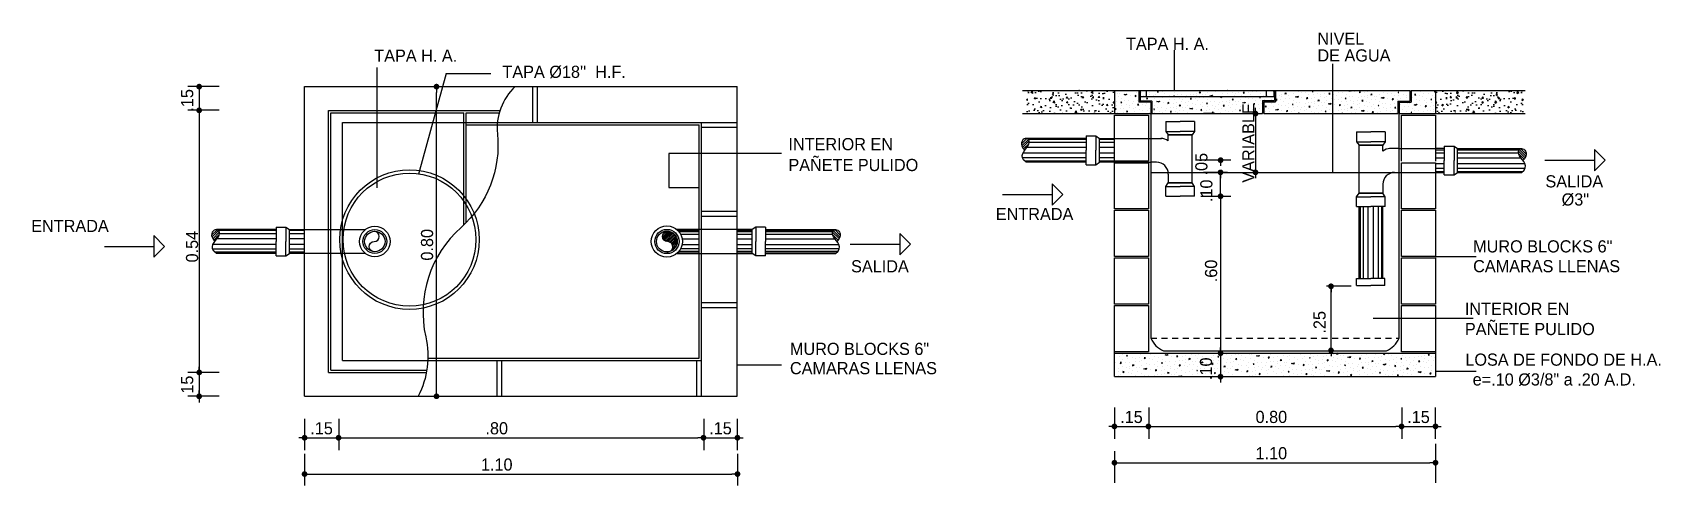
# Model space of a CAD drawing. Header units: inches. Extents: x -370 to 18, y -197 to 199.
# Drawn here: x -236.11 to -201.77, y -80.37 to -70.83 of the extents above; entities that cross this region are included whole.
import ezdxf
from ezdxf.enums import TextEntityAlignment as Align

# ---------------------------------------------------------------- set-up
doc = ezdxf.new("R2010")
doc.units = ezdxf.units.IN
doc.header["$MEASUREMENT"] = 0
doc.linetypes.add('HIDDEN2', pattern=[0.1875, 0.125, -0.0625])
for name, color, linetype in [('1', 1, 'Continuous'), ('2', 2, 'Continuous'), ('3', 3, 'Continuous'), ('5', 1, 'Continuous'), ('6', 6, 'Continuous'), ('6A', 1, 'HIDDEN2'), ('D3', 1, 'Continuous'), ('H', 3, 'Continuous'), ('TEXTO DS', 2, 'Continuous')]:
    doc.layers.add(name, color=color, linetype=linetype)
doc.styles.add('T80', font='')
doc.styles.get('T80').set_extended_font_data('Futura Bk BT')

msp = doc.modelspace()

# ---------------------------------------------------------------- texts
at = {"layer": 'TEXTO DS', "style": 'T80'}
for s, p in [('TAPA H. A.', (-213.04387, -71.19816)), ('NIVEL', (-209.00599, -71.08956)), ('TAPA H. A.', (-228.90176, -71.44768)), ('DE AGUA', (-209.00599, -71.44158)), ("TAPA Ø18''  H.F.", (-226.19846, -71.78701)), ('INTERIOR EN', (-220.16527, -73.30998)), ('PAÑETE PULIDO', (-220.16527, -73.74975)), ('SALIDA', (-204.19621, -74.09414)), ('%%C3"', (-203.85469, -74.4752)), ('ENTRADA', (-236.13818, -75.03314)), ('ENTRADA', (-215.7906, -74.78337)), ('MURO BLOCKS 6"', (-205.72138, -75.46381)), ('SALIDA', (-218.84365, -75.883)), ('CAMARAS LLENAS', (-205.72138, -75.88047)), ('INTERIOR EN', (-205.89522, -76.77887)), ('PAÑETE PULIDO', (-205.89522, -77.20463)), ('MURO BLOCKS 6"', (-220.13312, -77.62236)), ('LOSA DE FONDO DE H.A.', (-205.88576, -77.84916)), ('CAMARAS LLENAS', (-220.13312, -78.0284)), ('e=.10 %%c3/8" a .20 A.D.', (-205.73108, -78.26615))]:
    msp.add_text(s, height=0.256, dxfattribs=at).set_placement(p)
for s, p in [('.15', (-232.84873, -72.26109)), ('VARIABLE', (-210.46315, -73.15804)), ('.05', (-211.45464, -73.60518)), ('.10', (-211.3494, -74.16606)), ('.25', (-208.96132, -76.93514)), ('.15', (-232.84873, -78.29621))]:
    msp.add_text(s, height=0.256, rotation=90, dxfattribs=at).set_placement(p, align=Align.MIDDLE_CENTER)
for s, p in [('0.54', (-232.74617, -75.34181)), ('0.80', (-227.7891, -75.30255)), ('.60', (-211.25057, -75.85365)), ('.10', (-211.35757, -77.91378))]:
    msp.add_text(s, height=0.256, rotation=90, dxfattribs=at).set_placement(p, align=Align.MIDDLE)
for p in [(-212.92951, -78.92797), (-206.87366, -78.92797), (-230.01358, -79.1665), (-221.5985, -79.1665)]:
    msp.add_text('.15', height=0.256, dxfattribs=at).set_placement(p, align=Align.MIDDLE_CENTER)
for s, p in [('0.80', (-209.97792, -78.92797)), ('.80', (-226.31842, -79.1665)), ('1.10', (-209.97792, -79.69239)), ('1.10', (-226.31842, -79.93092))]:
    msp.add_text(s, height=0.256, dxfattribs=at).set_placement(p, align=Align.MIDDLE)

# ---------------------------------------------------------------- blocks, each defined once
blk = doc.blocks.new('DOT')
at = {"color": 0, "linetype": 'ByBlock'}
blk.add_line((-0.5, 0), (-1, 0), dxfattribs=at)
at = {"color": 0, "linetype": 'ByBlock', "const_width": 0.5}
blk.add_lwpolyline([(-0.25, 0, 1), (0.25, 0, 1)], format="xyb", close=True, dxfattribs=at)
blk = doc.blocks.new('*X677')
at = {"color": 0}
for p, q in [((43.1496, 13.0981), (43.1475, 13.0988)), ((43.1475, 13.0975), (43.1496, 13.0981)), ((43.1586, 13.0896), (43.1586, 13.0896)), ((43.1629, 13.0757), (43.1629, 13.0757)), ((43.1695, 13.0895), (43.1695, 13.0895)), ((43.1787, 13.0991), (43.1787, 13.0991)), ((43.188, 13.0848), (43.1986, 13.0869)), ((43.1968, 13.0822), (43.188, 13.0848)), ((43.1985, 13.0869), (43.1968, 13.0822)), ((43.2123, 13.1006), (43.2123, 13.1006)), ((43.2137, 13.0801), (43.2137, 13.0801)), ((43.2348, 13.0806), (43.2339, 13.0765)), ((43.2339, 13.0765), (43.239, 13.0798)), ((43.239, 13.0798), (43.2348, 13.0807)), ((43.2416, 13.0922), (43.2416, 13.0922)), ((43.2561, 13.079), (43.2561, 13.079)), ((43.2621, 13.0936), (43.2621, 13.0936)), ((43.2689, 13.0814), (43.2689, 13.0814)), ((43.2814, 13.099), (43.2814, 13.099)), ((43.2928, 13.085), (43.2928, 13.085)), ((43.2949, 13.0946), (43.2949, 13.0946)), ((43.3091, 13.1003), (43.3091, 13.1003)), ((43.3097, 13.0828), (43.3097, 13.0828)), ((43.3192, 13.0866), (43.3192, 13.0866)), ((43.3332, 13.0981), (43.3282, 13.0984)), ((43.3283, 13.0984), (43.3291, 13.0953)), ((43.329, 13.0953), (43.3332, 13.0981)), ((43.3374, 13.0769), (43.3374, 13.0769)), ((43.3487, 13.0962), (43.3487, 13.0962)), ((43.36, 13.0916), (43.36, 13.0916)), ((43.3674, 13.1024), (43.3674, 13.1024)), ((43.3791, 13.0825), (43.3791, 13.0825)), ((43.3851, 13.1008), (43.3851, 13.1008)), ((43.3979, 13.0793), (43.3968, 13.0773)), ((43.3968, 13.0773), (43.4004, 13.0772)), ((43.4003, 13.0773), (43.3979, 13.0793)), ((43.4014, 13.0922), (43.4014, 13.0922)), ((43.4135, 13.0846), (43.4135, 13.0846)), ((43.4287, 13.085), (43.4287, 13.085)), ((43.4506, 13.0825), (43.4506, 13.0825)), ((43.4564, 13.1028), (43.4561, 13.1015)), ((43.4561, 13.1016), (43.458, 13.1028)), ((43.4654, 13.0873), (43.4654, 13.0873)), ((43.479, 13.0866), (43.479, 13.0866)), ((43.4912, 13.0898), (43.4912, 13.0898)), ((43.4914, 13.0803), (43.4914, 13.0803)), ((43.5054, 13.0954), (43.504, 13.0921)), ((43.504, 13.0922), (43.5101, 13.0937)), ((43.5101, 13.0937), (43.5054, 13.0954)), ((43.5192, 13.0853), (43.5192, 13.0853)), ((43.53, 13.0851), (43.53, 13.0851)), ((43.5393, 13.0947), (43.5393, 13.0947)), ((43.5485, 13.0805), (43.5591, 13.0826)), ((43.5574, 13.0778), (43.5485, 13.0804)), ((43.5591, 13.0826), (43.5574, 13.0779)), ((43.5596, 13.102), (43.5596, 13.102)), ((43.5728, 13.0963), (43.5728, 13.0963)), ((43.5743, 13.0757), (43.5743, 13.0757)), ((43.5914, 13.0988), (43.5914, 13.0988)), ((43.5953, 13.0763), (43.5945, 13.0721)), ((43.5945, 13.0722), (43.5995, 13.0754)), ((43.5995, 13.0754), (43.5953, 13.0763)), ((43.6021, 13.0879), (43.6021, 13.0879)), ((43.6167, 13.0747), (43.6167, 13.0747)), ((43.6192, 13.1028), (43.619, 13.1024)), ((43.619, 13.1024), (43.6226, 13.1023)), ((43.6225, 13.1024), (43.622, 13.1028)), ((43.6227, 13.0893), (43.6227, 13.0893)), ((43.6295, 13.077), (43.6295, 13.077)), ((43.6419, 13.0946), (43.6419, 13.0946)), ((43.6534, 13.0806), (43.6534, 13.0806)), ((43.6554, 13.0903), (43.6554, 13.0903)), ((43.6696, 13.0959), (43.6696, 13.0959)), ((43.6703, 13.0785), (43.6703, 13.0785)), ((43.6797, 13.0822), (43.6797, 13.0822)), ((43.6937, 13.0937), (43.6887, 13.0941)), ((43.6888, 13.094), (43.6896, 13.091)), ((43.6895, 13.091), (43.6937, 13.0937)), ((43.7092, 13.0919), (43.7092, 13.0919)), ((43.7206, 13.0873), (43.7206, 13.0873)), ((43.7279, 13.098), (43.7279, 13.098)), ((43.7396, 13.0782), (43.7396, 13.0782)), ((43.7456, 13.0964), (43.7456, 13.0964)), ((43.7584, 13.0749), (43.7573, 13.073)), ((43.7609, 13.073), (43.7584, 13.0749)), ((43.7619, 13.0879), (43.7619, 13.0879)), ((43.774, 13.0803), (43.774, 13.0803)), ((43.7893, 13.0806), (43.7893, 13.0806)), ((43.7964, 13.1008), (43.7964, 13.1008)), ((43.8112, 13.0782), (43.8112, 13.0782)), ((43.8175, 13.1013), (43.8167, 13.0972)), ((43.8167, 13.0972), (43.82, 13.0994)), ((43.82, 13.1009), (43.8175, 13.1014)), ((43.8259, 13.083), (43.8259, 13.083)), ((43.8389, 13.0997), (43.8389, 13.0997)), ((43.8395, 13.0823), (43.8395, 13.0823)), ((43.8517, 13.1021), (43.8517, 13.1021)), ((43.8517, 13.0854), (43.8517, 13.0854)), ((43.8519, 13.076), (43.8519, 13.076)), ((43.8659, 13.0911), (43.8645, 13.0878)), ((43.8645, 13.0878), (43.8706, 13.0894)), ((43.8706, 13.0894), (43.866, 13.0911)), ((43.8797, 13.0809), (43.8797, 13.0809)), ((43.8998, 13.0904), (43.8998, 13.0904)), ((43.909, 13.0761), (43.9196, 13.0782)), ((43.9179, 13.0735), (43.909, 13.0761)), ((43.9196, 13.0782), (43.9179, 13.0735)), ((43.9201, 13.0976), (43.9201, 13.0976)), ((43.9334, 13.0919), (43.9334, 13.0919)), ((43.952, 13.0945), (43.952, 13.0945)), ((43.9627, 13.0835), (43.9627, 13.0835)), ((43.9806, 13.1), (43.9795, 13.0981)), ((43.9795, 13.098), (43.9831, 13.098)), ((43.9831, 13.098), (43.9806, 13.1)), ((43.9832, 13.085), (43.9832, 13.085)), ((44.0024, 13.0903), (44.0024, 13.0903)), ((44.0139, 13.0763), (44.0139, 13.0763)), ((44.0159, 13.086), (44.0159, 13.086)), ((44.0302, 13.0916), (44.0302, 13.0916)), ((44.0308, 13.0741), (44.0308, 13.0741)), ((44.0403, 13.0779), (44.0403, 13.0779)), ((44.0493, 13.0897), (44.0501, 13.0866)), ((44.0543, 13.0894), (44.0493, 13.0897)), ((44.0501, 13.0867), (44.0543, 13.0894)), ((44.0698, 13.0875), (44.0698, 13.0875)), ((44.0741, 13.1011), (44.0741, 13.1011)), ((44.0811, 13.0829), (44.0811, 13.0829)), ((44.0884, 13.0937), (44.0884, 13.0937)), ((44.1062, 13.0921), (44.1062, 13.0921)), ((44.1224, 13.0836), (44.1224, 13.0836)), ((44.1312, 13.1012), (44.1392, 13.1028)), ((44.1401, 13.0986), (44.1312, 13.1012)), ((44.1345, 13.0759), (44.1345, 13.0759)), ((44.1416, 13.1028), (44.1401, 13.0986)), ((44.1498, 13.0763), (44.1498, 13.0763)), ((44.157, 13.0965), (44.157, 13.0965)), ((44.1781, 13.097), (44.1772, 13.0928)), ((44.1772, 13.0929), (44.1822, 13.0962)), ((44.1822, 13.0962), (44.1781, 13.097)), ((44.1864, 13.0786), (44.1864, 13.0786)), ((44.1994, 13.0954), (44.1994, 13.0954)), ((44.2, 13.0779), (44.2, 13.0779)), ((44.2122, 13.0977), (44.2122, 13.0977)), ((44.2123, 13.0811), (44.2123, 13.0811)), ((44.2265, 13.0868), (44.225, 13.0834)), ((44.2251, 13.0835), (44.2312, 13.0851)), ((44.2312, 13.085), (44.2265, 13.0867)), ((44.2361, 13.1013), (44.2361, 13.1013)), ((44.2402, 13.0766), (44.2402, 13.0766)), ((44.251, 13.0765), (44.251, 13.0765)), ((44.253, 13.0992), (44.253, 13.0992)), ((44.2603, 13.0861), (44.2603, 13.0861)), ((44.2806, 13.0933), (44.2806, 13.0933)), ((44.2939, 13.0876), (44.2939, 13.0876)), ((44.3125, 13.0901), (44.3125, 13.0901)), ((44.3223, 13.0989), (44.3223, 13.0989)), ((44.3232, 13.0792), (44.3232, 13.0792)), ((44.3411, 13.0956), (44.34, 13.0937)), ((44.34, 13.0937), (44.3436, 13.0936)), ((44.3436, 13.0937), (44.3411, 13.0957)), ((44.3437, 13.0806), (44.3437, 13.0806)), ((44.3567, 13.101), (44.3567, 13.101)), ((44.3629, 13.0859), (44.3629, 13.0859)), ((44.372, 13.1014), (44.372, 13.1014)), ((44.3765, 13.0816), (44.3765, 13.0816)), ((44.4148, 13.085), (44.4098, 13.0854)), ((44.4099, 13.0853), (44.4106, 13.0823)), ((44.4106, 13.0823), (44.4148, 13.085)), ((44.4303, 13.0832), (44.4303, 13.0832)), ((44.4346, 13.0967), (44.4346, 13.0967)), ((44.4416, 13.0786), (44.4416, 13.0786)), ((44.449, 13.0893), (44.449, 13.0893)), ((44.4624, 13.1017), (44.4624, 13.1017)), ((44.4667, 13.0877), (44.4667, 13.0877)), ((44.4732, 13.1015), (44.4732, 13.1015)), ((44.483, 13.0792), (44.483, 13.0792)), ((44.4918, 13.0969), (44.4975, 13.098)), ((44.4975, 13.0951), (44.4918, 13.0968)), ((43.1509, 13.0262), (43.1501, 13.022)), ((43.1501, 13.022), (43.1551, 13.0253)), ((43.1551, 13.0253), (43.1509, 13.0262)), ((43.1569, 13.0575), (43.1569, 13.0575)), ((43.1577, 13.0378), (43.1577, 13.0378)), ((43.1593, 13.0078), (43.1593, 13.0078)), ((43.1723, 13.0246), (43.1723, 13.0246)), ((43.1729, 13.0071), (43.1729, 13.0071)), ((43.1757, 13.0542), (43.1746, 13.0523)), ((43.1746, 13.0522), (43.1782, 13.0522)), ((43.1781, 13.0522), (43.1757, 13.0542)), ((43.1783, 13.0392), (43.1783, 13.0392)), ((43.1792, 13.0672), (43.1792, 13.0672)), ((43.1851, 13.0269), (43.1851, 13.0269)), ((43.1851, 13.0103), (43.1851, 13.0103)), ((43.1913, 13.0595), (43.1913, 13.0595)), ((43.1975, 13.0445), (43.1975, 13.0445)), ((43.1993, 13.0159), (43.1979, 13.0126)), ((43.1979, 13.0126), (43.204, 13.0142)), ((43.2041, 13.0142), (43.1994, 13.0159)), ((43.2065, 13.0599), (43.2065, 13.0599)), ((43.209, 13.0305), (43.209, 13.0305)), ((43.211, 13.0402), (43.211, 13.0402)), ((43.2131, 13.0058), (43.2131, 13.0058)), ((43.2239, 13.0056), (43.2239, 13.0056)), ((43.2252, 13.0458), (43.2252, 13.0458)), ((43.2259, 13.0283), (43.2259, 13.0283)), ((43.2284, 13.0574), (43.2284, 13.0574)), ((43.2332, 13.0152), (43.2332, 13.0152)), ((43.2353, 13.0321), (43.2353, 13.0321)), ((43.2432, 13.0623), (43.2432, 13.0623)), ((43.2444, 13.0439), (43.2452, 13.0408)), ((43.2493, 13.0436), (43.2444, 13.0439)), ((43.2451, 13.0409), (43.2493, 13.0436)), ((43.2535, 13.0225), (43.2535, 13.0225)), ((43.2568, 13.0615), (43.2568, 13.0615)), ((43.2649, 13.0417), (43.2649, 13.0417)), ((43.2668, 13.0168), (43.2668, 13.0168)), ((43.269, 13.0647), (43.269, 13.0647)), ((43.2762, 13.0372), (43.2762, 13.0372)), ((43.2832, 13.0704), (43.2818, 13.0671)), ((43.2818, 13.0671), (43.2879, 13.0687)), ((43.2879, 13.0686), (43.2832, 13.0704)), ((43.2835, 13.0479), (43.2835, 13.0479)), ((43.2854, 13.0193), (43.2854, 13.0193)), ((43.2952, 13.0281), (43.2952, 13.0281)), ((43.2961, 13.0084), (43.2961, 13.0084)), ((43.297, 13.0602), (43.297, 13.0602)), ((43.3078, 13.0601), (43.3078, 13.0601)), ((43.314, 13.0248), (43.3129, 13.0229)), ((43.3129, 13.0228), (43.3165, 13.0228)), ((43.3165, 13.0228), (43.314, 13.0248)), ((43.3166, 13.0098), (43.3166, 13.0098)), ((43.3171, 13.0697), (43.3171, 13.0697)), ((43.3175, 13.0378), (43.3175, 13.0378)), ((43.3263, 13.0554), (43.3369, 13.0575)), ((43.3352, 13.0528), (43.3263, 13.0554)), ((43.3296, 13.0301), (43.3296, 13.0301)), ((43.3369, 13.0575), (43.3352, 13.0528)), ((43.3358, 13.0151), (43.3358, 13.0151)), ((43.3449, 13.0305), (43.3449, 13.0305)), ((43.3494, 13.0108), (43.3494, 13.0108)), ((43.3506, 13.0712), (43.3506, 13.0712)), ((43.3521, 13.0507), (43.3521, 13.0507)), ((43.3636, 13.0164), (43.3636, 13.0164)), ((43.3668, 13.028), (43.3668, 13.028)), ((43.3693, 13.0738), (43.3693, 13.0738)), ((43.3731, 13.0512), (43.3723, 13.0471)), ((43.3723, 13.0471), (43.3773, 13.0504)), ((43.3773, 13.0504), (43.3731, 13.0513)), ((43.3799, 13.0628), (43.3799, 13.0628)), ((43.3815, 13.0328), (43.3815, 13.0328)), ((43.3827, 13.0145), (43.3835, 13.0114)), ((43.3877, 13.0142), (43.3827, 13.0145)), ((43.3835, 13.0115), (43.3877, 13.0142)), ((43.3945, 13.0496), (43.3945, 13.0496)), ((43.3951, 13.0321), (43.3951, 13.0321)), ((43.4005, 13.0642), (43.4005, 13.0642)), ((43.4032, 13.0123), (43.4032, 13.0123)), ((43.4073, 13.052), (43.4073, 13.052)), ((43.4073, 13.0353), (43.4073, 13.0353)), ((43.4075, 13.0259), (43.4075, 13.0259)), ((43.4145, 13.0078), (43.4145, 13.0078)), ((43.4197, 13.0696), (43.4197, 13.0696)), ((43.4215, 13.041), (43.4201, 13.0377)), ((43.4201, 13.0377), (43.4262, 13.0393)), ((43.4262, 13.0392), (43.4216, 13.041)), ((43.4218, 13.0185), (43.4218, 13.0185)), ((43.4312, 13.0556), (43.4312, 13.0556)), ((43.4332, 13.0652), (43.4332, 13.0652)), ((43.4353, 13.0308), (43.4353, 13.0308)), ((43.4396, 13.0169), (43.4396, 13.0169)), ((43.4461, 13.0307), (43.4461, 13.0307)), ((43.4474, 13.0709), (43.4474, 13.0709)), ((43.4481, 13.0534), (43.4481, 13.0534)), ((43.4554, 13.0403), (43.4554, 13.0403)), ((43.4558, 13.0084), (43.4558, 13.0084)), ((43.4575, 13.0572), (43.4575, 13.0572)), ((43.4646, 13.026), (43.4752, 13.0281)), ((43.4735, 13.0234), (43.4646, 13.026)), ((43.4666, 13.069), (43.4674, 13.0659)), ((43.4715, 13.0687), (43.4666, 13.069)), ((43.4673, 13.0659), (43.4715, 13.0687)), ((43.4752, 13.0281), (43.4735, 13.0234)), ((43.4757, 13.0475), (43.4757, 13.0475)), ((43.487, 13.0668), (43.487, 13.0668)), ((43.489, 13.0418), (43.489, 13.0418)), ((43.4904, 13.0213), (43.4904, 13.0213)), ((43.4984, 13.0622), (43.4984, 13.0622)), ((43.5057, 13.073), (43.5057, 13.073)), ((43.5076, 13.0444), (43.5076, 13.0444)), ((43.5115, 13.0218), (43.5106, 13.0177)), ((43.5106, 13.0177), (43.5156, 13.021)), ((43.5156, 13.021), (43.5115, 13.0219)), ((43.5174, 13.0531), (43.5174, 13.0531)), ((43.5183, 13.0334), (43.5183, 13.0334)), ((43.5234, 13.0714), (43.5234, 13.0714)), ((43.5328, 13.0202), (43.5328, 13.0202)), ((43.5362, 13.0499), (43.5351, 13.0479)), ((43.5351, 13.0479), (43.5387, 13.0478)), ((43.5387, 13.0479), (43.5362, 13.0499)), ((43.5388, 13.0348), (43.5388, 13.0348)), ((43.5397, 13.0628), (43.5397, 13.0628)), ((43.5456, 13.0226), (43.5456, 13.0226)), ((43.5457, 13.0059), (43.5457, 13.0059)), ((43.5518, 13.0552), (43.5518, 13.0552)), ((43.558, 13.0402), (43.558, 13.0402)), ((43.5599, 13.0116), (43.5584, 13.0083)), ((43.5585, 13.0083), (43.5646, 13.0099)), ((43.5646, 13.0098), (43.5599, 13.0116)), ((43.5671, 13.0556), (43.5671, 13.0556)), ((43.5695, 13.0261), (43.5695, 13.0261)), ((43.5716, 13.0358), (43.5716, 13.0358)), ((43.5858, 13.0415), (43.5858, 13.0415)), ((43.5864, 13.024), (43.5864, 13.024)), ((43.589, 13.0531), (43.589, 13.0531)), ((43.5937, 13.0109), (43.5937, 13.0109)), ((43.5959, 13.0278), (43.5959, 13.0278)), ((43.6037, 13.0579), (43.6037, 13.0579)), ((43.6049, 13.0396), (43.6057, 13.0365)), ((43.6099, 13.0393), (43.6049, 13.0396)), ((43.6057, 13.0365), (43.6099, 13.0393)), ((43.6141, 13.0181), (43.6141, 13.0181)), ((43.6173, 13.0572), (43.6173, 13.0572)), ((43.6254, 13.0374), (43.6254, 13.0374)), ((43.6273, 13.0124), (43.6273, 13.0124)), ((43.6295, 13.0604), (43.6295, 13.0604)), ((43.6297, 13.0509), (43.6297, 13.0509)), ((43.6367, 13.0328), (43.6367, 13.0328)), ((43.6437, 13.066), (43.6423, 13.0627)), ((43.6423, 13.0628), (43.6484, 13.0643)), ((43.6484, 13.0643), (43.6438, 13.066)), ((43.644, 13.0436), (43.644, 13.0436)), ((43.6459, 13.015), (43.6459, 13.015)), ((43.6557, 13.0237), (43.6557, 13.0237)), ((43.6575, 13.0559), (43.6575, 13.0559)), ((43.6618, 13.042), (43.6618, 13.042)), ((43.6683, 13.0557), (43.6683, 13.0557)), ((43.6746, 13.0205), (43.6734, 13.0185)), ((43.6734, 13.0185), (43.677, 13.0184)), ((43.677, 13.0185), (43.6745, 13.0205)), ((43.6776, 13.0653), (43.6776, 13.0653)), ((43.678, 13.0334), (43.678, 13.0334)), ((43.6868, 13.0511), (43.6974, 13.0532)), ((43.6957, 13.0484), (43.6868, 13.051)), ((43.6901, 13.0258), (43.6901, 13.0258)), ((43.6974, 13.0532), (43.6957, 13.0485)), ((43.6963, 13.0108), (43.6963, 13.0108)), ((43.6979, 13.0726), (43.6979, 13.0726)), ((43.7054, 13.0262), (43.7054, 13.0262)), ((43.7099, 13.0064), (43.7099, 13.0064)), ((43.7112, 13.0669), (43.7112, 13.0669)), ((43.7126, 13.0463), (43.7126, 13.0463)), ((43.7241, 13.0121), (43.7241, 13.0121)), ((43.7273, 13.0237), (43.7273, 13.0237)), ((43.7298, 13.0694), (43.7298, 13.0694)), ((43.7337, 13.0469), (43.7328, 13.0427)), ((43.7328, 13.0428), (43.7378, 13.046)), ((43.7378, 13.046), (43.7337, 13.0469)), ((43.7405, 13.0585), (43.7405, 13.0585)), ((43.742, 13.0285), (43.742, 13.0285)), ((43.7482, 13.0098), (43.7441, 13.0101)), ((43.7458, 13.0083), (43.7482, 13.0098)), ((43.755, 13.0453), (43.755, 13.0453)), ((43.7556, 13.0278), (43.7556, 13.0278)), ((43.7573, 13.073), (43.7609, 13.0729)), ((43.761, 13.0599), (43.761, 13.0599)), ((43.7637, 13.008), (43.7637, 13.008)), ((43.7678, 13.0476), (43.7678, 13.0476)), ((43.7679, 13.031), (43.7679, 13.031)), ((43.768, 13.0215), (43.768, 13.0215)), ((43.7802, 13.0652), (43.7802, 13.0652)), ((43.7821, 13.0366), (43.7806, 13.0333)), ((43.7807, 13.0334), (43.7868, 13.0349)), ((43.7868, 13.0349), (43.7821, 13.0366)), ((43.7824, 13.0142), (43.7824, 13.0142)), ((43.7917, 13.0512), (43.7917, 13.0512)), ((43.7937, 13.0609), (43.7937, 13.0609)), ((43.7958, 13.0265), (43.7958, 13.0265)), ((43.8001, 13.0126), (43.8001, 13.0126)), ((43.808, 13.0665), (43.808, 13.0665)), ((43.8086, 13.0491), (43.8086, 13.0491)), ((43.8159, 13.0359), (43.8159, 13.0359)), ((43.8181, 13.0528), (43.8181, 13.0528)), ((43.8252, 13.0217), (43.8357, 13.0238)), ((43.834, 13.019), (43.8252, 13.0216)), ((43.8271, 13.0646), (43.8279, 13.0616)), ((43.8321, 13.0643), (43.8271, 13.0646)), ((43.8279, 13.0616), (43.8321, 13.0643)), ((43.8357, 13.0238), (43.834, 13.0191)), ((43.8363, 13.0432), (43.8363, 13.0432)), ((43.8476, 13.0625), (43.8476, 13.0625)), ((43.8495, 13.0375), (43.8495, 13.0375)), ((43.8509, 13.0169), (43.8509, 13.0169)), ((43.8589, 13.0579), (43.8589, 13.0579)), ((43.8662, 13.0686), (43.8662, 13.0686)), ((43.8681, 13.04), (43.8681, 13.04)), ((43.872, 13.0175), (43.8711, 13.0133)), ((43.8711, 13.0134), (43.8761, 13.0166)), ((43.8761, 13.0166), (43.872, 13.0175)), ((43.8779, 13.0488), (43.8779, 13.0488)), ((43.8788, 13.0291), (43.8788, 13.0291)), ((43.884, 13.067), (43.884, 13.067)), ((43.8933, 13.0159), (43.8933, 13.0159)), ((43.8968, 13.0455), (43.8956, 13.0436)), ((43.8956, 13.0435), (43.8992, 13.0435)), ((43.8992, 13.0436), (43.8967, 13.0455)), ((43.8993, 13.0305), (43.8993, 13.0305)), ((43.9002, 13.0585), (43.9002, 13.0585)), ((43.9061, 13.0182), (43.9061, 13.0182)), ((43.9123, 13.0509), (43.9123, 13.0509)), ((43.9185, 13.0358), (43.9185, 13.0358)), ((43.9204, 13.0072), (43.9197, 13.0056)), ((43.9249, 13.0056), (43.9204, 13.0072)), ((43.9276, 13.0512), (43.9276, 13.0512)), ((43.93, 13.0218), (43.93, 13.0218)), ((43.9321, 13.0315), (43.9321, 13.0315)), ((43.9348, 13.0714), (43.9348, 13.0714)), ((43.9463, 13.0371), (43.9463, 13.0371)), ((43.9469, 13.0197), (43.9469, 13.0197)), ((43.9495, 13.0488), (43.9495, 13.0488)), ((43.9542, 13.0065), (43.9542, 13.0065)), ((43.9559, 13.0719), (43.955, 13.0678)), ((43.955, 13.0678), (43.96, 13.0711)), ((43.96, 13.0711), (43.9559, 13.072)), ((43.9564, 13.0234), (43.9564, 13.0234)), ((43.9642, 13.0536), (43.9642, 13.0536)), ((43.9704, 13.0349), (43.9654, 13.0352)), ((43.9655, 13.0352), (43.9662, 13.0321)), ((43.9662, 13.0322), (43.9704, 13.0349)), ((43.9746, 13.0138), (43.9746, 13.0138)), ((43.9772, 13.0703), (43.9772, 13.0703)), ((43.9778, 13.0528), (43.9778, 13.0528)), ((43.9859, 13.0331), (43.9859, 13.0331)), ((43.9878, 13.0081), (43.9878, 13.0081)), ((43.99, 13.0727), (43.99, 13.0727)), ((43.9901, 13.056), (43.9901, 13.056)), ((43.9902, 13.0466), (43.9902, 13.0466)), ((43.9972, 13.0285), (43.9972, 13.0285)), ((44.0043, 13.0617), (44.0028, 13.0584)), ((44.0029, 13.0584), (44.009, 13.06)), ((44.009, 13.06), (44.0043, 13.0617)), ((44.0046, 13.0392), (44.0046, 13.0392)), ((44.0064, 13.0106), (44.0064, 13.0106)), ((44.0163, 13.0194), (44.0163, 13.0194)), ((44.018, 13.0515), (44.018, 13.0515)), ((44.0223, 13.0376), (44.0223, 13.0376)), ((44.0288, 13.0514), (44.0288, 13.0514)), ((44.0339, 13.0141), (44.0376, 13.0141)), ((44.0351, 13.0161), (44.034, 13.0142)), ((44.0375, 13.0142), (44.0351, 13.0161)), ((44.0381, 13.061), (44.0381, 13.061)), ((44.0386, 13.0291), (44.0386, 13.0291)), ((44.0474, 13.0467), (44.0579, 13.0488)), ((44.0562, 13.0441), (44.0474, 13.0467)), ((44.0507, 13.0215), (44.0507, 13.0215)), ((44.0579, 13.0488), (44.0562, 13.0441)), ((44.0569, 13.0064), (44.0569, 13.0064)), ((44.0584, 13.0682), (44.0584, 13.0682)), ((44.0659, 13.0218), (44.0659, 13.0218)), ((44.0717, 13.0625), (44.0717, 13.0625)), ((44.0731, 13.042), (44.0731, 13.042)), ((44.0846, 13.0077), (44.0846, 13.0077)), ((44.0878, 13.0193), (44.0878, 13.0193)), ((44.0903, 13.0651), (44.0903, 13.0651)), ((44.0942, 13.0425), (44.0933, 13.0384)), ((44.0933, 13.0384), (44.0983, 13.0417)), ((44.0983, 13.0417), (44.0942, 13.0426)), ((44.1001, 13.0738), (44.1001, 13.0738)), ((44.101, 13.0541), (44.101, 13.0541)), ((44.1026, 13.0242), (44.1026, 13.0242)), ((44.1078, 13.0056), (44.1037, 13.0058)), ((44.1038, 13.0058), (44.1038, 13.0056)), ((44.1155, 13.0409), (44.1155, 13.0409)), ((44.1162, 13.0234), (44.1162, 13.0234)), ((44.119, 13.0706), (44.1178, 13.0686)), ((44.1178, 13.0686), (44.1214, 13.0686)), ((44.1214, 13.0686), (44.1189, 13.0706)), ((44.1215, 13.0556), (44.1215, 13.0556)), ((44.1283, 13.0433), (44.1283, 13.0433)), ((44.1284, 13.0266), (44.1284, 13.0266)), ((44.1286, 13.0172), (44.1286, 13.0172)), ((44.1407, 13.0609), (44.1407, 13.0609)), ((44.1426, 13.0323), (44.1412, 13.029)), ((44.1412, 13.029), (44.1473, 13.0306)), ((44.1473, 13.0306), (44.1426, 13.0323)), ((44.1429, 13.0098), (44.1429, 13.0098)), ((44.1522, 13.0469), (44.1522, 13.0469)), ((44.1543, 13.0565), (44.1543, 13.0565)), ((44.1564, 13.0221), (44.1564, 13.0221)), ((44.1606, 13.0082), (44.1606, 13.0082)), ((44.1672, 13.022), (44.1672, 13.022)), ((44.1685, 13.0622), (44.1685, 13.0622)), ((44.1691, 13.0447), (44.1691, 13.0447)), ((44.1717, 13.0738), (44.1717, 13.0738)), ((44.1764, 13.0316), (44.1764, 13.0316)), ((44.1786, 13.0485), (44.1786, 13.0485)), ((44.1857, 13.0173), (44.1963, 13.0194)), ((44.1946, 13.0147), (44.1857, 13.0173)), ((44.1926, 13.06), (44.1876, 13.0603)), ((44.1877, 13.0603), (44.1884, 13.0572)), ((44.1884, 13.0572), (44.1926, 13.06)), ((44.1963, 13.0194), (44.1945, 13.0147)), ((44.1968, 13.0388), (44.1968, 13.0388)), ((44.2081, 13.0581), (44.2081, 13.0581)), ((44.21, 13.0331), (44.21, 13.0331)), ((44.2114, 13.0126), (44.2114, 13.0126)), ((44.2124, 13.0717), (44.2124, 13.0717)), ((44.2194, 13.0535), (44.2194, 13.0535)), ((44.2268, 13.0643), (44.2268, 13.0643)), ((44.2286, 13.0357), (44.2286, 13.0357)), ((44.2316, 13.009), (44.2367, 13.0123)), ((44.2325, 13.0131), (44.2317, 13.009)), ((44.2367, 13.0123), (44.2325, 13.0132)), ((44.2385, 13.0444), (44.2385, 13.0444)), ((44.2393, 13.0247), (44.2393, 13.0247)), ((44.2445, 13.0627), (44.2445, 13.0627)), ((44.2539, 13.0115), (44.2539, 13.0115)), ((44.2573, 13.0412), (44.2561, 13.0392)), ((44.2561, 13.0392), (44.2598, 13.0392)), ((44.2597, 13.0392), (44.2572, 13.0412)), ((44.2599, 13.0262), (44.2599, 13.0262)), ((44.2608, 13.0542), (44.2608, 13.0542)), ((44.2667, 13.0139), (44.2667, 13.0139)), ((44.2696, 13.0718), (44.2801, 13.0739)), ((44.2784, 13.0691), (44.2696, 13.0718)), ((44.2729, 13.0465), (44.2729, 13.0465)), ((44.2801, 13.0739), (44.2784, 13.0692)), ((44.2791, 13.0315), (44.2791, 13.0315)), ((44.2881, 13.0469), (44.2881, 13.0469)), ((44.2906, 13.0175), (44.2906, 13.0175)), ((44.2926, 13.0271), (44.2926, 13.0271)), ((44.2953, 13.0671), (44.2953, 13.0671)), ((44.3068, 13.0328), (44.3068, 13.0328)), ((44.3074, 13.0153), (44.3074, 13.0153)), ((44.31, 13.0444), (44.31, 13.0444)), ((44.3164, 13.0676), (44.3155, 13.0634)), ((44.3155, 13.0635), (44.3205, 13.0668)), ((44.3205, 13.0668), (44.3164, 13.0676)), ((44.3169, 13.0191), (44.3169, 13.0191)), ((44.3248, 13.0492), (44.3248, 13.0492)), ((44.3309, 13.0306), (44.3259, 13.0309)), ((44.326, 13.0309), (44.3268, 13.0278)), ((44.3267, 13.0278), (44.3309, 13.0306)), ((44.3351, 13.0094), (44.3351, 13.0094)), ((44.3377, 13.066), (44.3377, 13.066)), ((44.3384, 13.0485), (44.3384, 13.0485)), ((44.3464, 13.0287), (44.3464, 13.0287)), ((44.3505, 13.0683), (44.3505, 13.0683)), ((44.3506, 13.0517), (44.3506, 13.0517)), ((44.3508, 13.0423), (44.3508, 13.0423)), ((44.3578, 13.0241), (44.3578, 13.0241)), ((44.3651, 13.0349), (44.3651, 13.0349)), ((44.367, 13.0063), (44.367, 13.0063)), ((44.3744, 13.0719), (44.3744, 13.0719)), ((44.3768, 13.015), (44.3768, 13.015)), ((44.3786, 13.0472), (44.3786, 13.0472)), ((44.3828, 13.0333), (44.3828, 13.0333)), ((44.3894, 13.0471), (44.3894, 13.0471)), ((44.3956, 13.0118), (44.3945, 13.0098)), ((44.3945, 13.0098), (44.3981, 13.0098)), ((44.3981, 13.0098), (44.3956, 13.0118)), ((44.3986, 13.0567), (44.3986, 13.0567)), ((44.3991, 13.0248), (44.3991, 13.0248)), ((44.4008, 13.0736), (44.4008, 13.0736)), ((44.4079, 13.0424), (44.4185, 13.0445)), ((44.4167, 13.0397), (44.4079, 13.0423)), ((44.4112, 13.0171), (44.4112, 13.0171)), ((44.4185, 13.0445), (44.4167, 13.0398)), ((44.419, 13.0639), (44.419, 13.0639)), ((44.4265, 13.0175), (44.4265, 13.0175)), ((44.4322, 13.0582), (44.4322, 13.0582)), ((44.4336, 13.0377), (44.4336, 13.0377)), ((44.4483, 13.015), (44.4483, 13.015)), ((44.4508, 13.0607), (44.4508, 13.0607)), ((44.4547, 13.0382), (44.4538, 13.034)), ((44.4538, 13.0341), (44.4589, 13.0373)), ((44.4589, 13.0374), (44.4547, 13.0382)), ((44.4607, 13.0695), (44.4607, 13.0695)), ((44.4615, 13.0498), (44.4615, 13.0498)), ((44.4631, 13.0198), (44.4631, 13.0198)), ((44.4761, 13.0366), (44.4761, 13.0366)), ((44.4767, 13.0191), (44.4767, 13.0191)), ((44.4795, 13.0662), (44.4783, 13.0643)), ((44.4783, 13.0643), (44.482, 13.0642)), ((44.4819, 13.0643), (44.4794, 13.0663)), ((44.4821, 13.0512), (44.4821, 13.0512)), ((44.4889, 13.0389), (44.4889, 13.0389)), ((44.4889, 13.0223), (44.4889, 13.0223)), ((44.4891, 13.0129), (44.4891, 13.0129)), ((44.4951, 13.0716), (44.4951, 13.0716))]:
    blk.add_line(p, q, dxfattribs=at)
blk = doc.blocks.new('*X676')
at = {"color": 0}
for p, q in [((41.209, 1.731), (41.209, 1.731)), ((41.215, 1.649), (41.215, 1.649)), ((41.274, 1.559), (41.274, 1.559)), ((41.284, 1.742), (41.284, 1.742)), ((41.299, 1.652), (41.296, 1.635)), ((41.296, 1.635), (41.316, 1.648)), ((41.316, 1.648), (41.299, 1.652)), ((41.323, 1.777), (41.323, 1.777)), ((41.326, 1.698), (41.326, 1.698)), ((41.333, 1.578), (41.333, 1.578)), ((41.385, 1.645), (41.385, 1.645)), ((41.387, 1.575), (41.387, 1.575)), ((41.398, 1.764), (41.394, 1.756)), ((41.394, 1.756), (41.408, 1.756)), ((41.408, 1.756), (41.398, 1.764)), ((41.409, 1.704), (41.409, 1.704)), ((41.436, 1.654), (41.436, 1.654)), ((41.436, 1.588), (41.436, 1.588)), ((41.437, 1.55), (41.437, 1.55)), ((41.461, 1.785), (41.461, 1.785)), ((41.485, 1.725), (41.485, 1.725)), ((41.493, 1.61), (41.487, 1.597)), ((41.487, 1.597), (41.512, 1.604)), ((41.512, 1.604), (41.493, 1.61)), ((41.522, 1.787), (41.522, 1.787)), ((41.531, 1.669), (41.531, 1.669)), ((41.54, 1.708), (41.54, 1.708)), ((41.548, 1.57), (41.548, 1.57)), ((41.591, 1.569), (41.591, 1.569)), ((41.596, 1.73), (41.596, 1.73)), ((41.599, 1.66), (41.599, 1.66)), ((41.609, 1.777), (41.609, 1.777)), ((41.628, 1.608), (41.628, 1.608)), ((41.637, 1.675), (41.637, 1.675)), ((41.665, 1.551), (41.708, 1.559)), ((41.701, 1.54), (41.665, 1.551)), ((41.673, 1.723), (41.676, 1.71)), ((41.693, 1.721), (41.673, 1.723)), ((41.676, 1.71), (41.693, 1.721)), ((41.708, 1.559), (41.701, 1.54)), ((41.71, 1.637), (41.71, 1.637)), ((41.723, 1.793), (41.723, 1.793)), ((41.755, 1.714), (41.755, 1.714)), ((41.763, 1.614), (41.763, 1.614)), ((41.772, 1.768), (41.772, 1.768)), ((41.8, 1.696), (41.8, 1.696)), ((41.83, 1.738), (41.83, 1.738)), ((41.837, 1.624), (41.837, 1.624)), ((41.876, 1.659), (41.876, 1.659)), ((41.88, 1.58), (41.88, 1.58)), ((41.883, 1.788), (41.883, 1.788)), ((41.9, 1.732), (41.9, 1.732)), ((41.927, 1.787), (41.927, 1.787)), ((41.952, 1.646), (41.947, 1.638)), ((41.947, 1.638), (41.961, 1.638)), ((41.961, 1.638), (41.952, 1.646)), ((41.962, 1.586), (41.962, 1.586)), ((41.965, 1.698), (41.965, 1.698)), ((42.001, 1.769), (42.043, 1.777)), ((42.036, 1.758), (42.001, 1.769)), ((42.014, 1.667), (42.014, 1.667)), ((42.043, 1.777), (42.036, 1.758)), ((42.039, 1.607), (42.039, 1.607)), ((42.075, 1.669), (42.075, 1.669)), ((42.085, 1.551), (42.085, 1.551)), ((42.093, 1.59), (42.093, 1.59)), ((42.104, 1.75), (42.104, 1.75)), ((42.15, 1.613), (42.15, 1.613)), ((42.152, 1.543), (42.152, 1.543)), ((42.163, 1.659), (42.163, 1.659)), ((42.188, 1.752), (42.185, 1.735)), ((42.185, 1.735), (42.205, 1.748)), ((42.205, 1.748), (42.188, 1.752)), ((42.19, 1.558), (42.19, 1.558)), ((42.222, 1.678), (42.222, 1.678)), ((42.226, 1.605), (42.229, 1.593)), ((42.246, 1.604), (42.226, 1.605)), ((42.229, 1.593), (42.246, 1.604)), ((42.273, 1.745), (42.273, 1.745)), ((42.276, 1.675), (42.276, 1.675)), ((42.308, 1.596), (42.308, 1.596)), ((42.325, 1.755), (42.325, 1.755)), ((42.325, 1.688), (42.325, 1.688)), ((42.325, 1.65), (42.325, 1.65)), ((42.353, 1.578), (42.353, 1.578)), ((42.382, 1.711), (42.376, 1.697)), ((42.376, 1.697), (42.4, 1.704)), ((42.4, 1.704), (42.382, 1.711)), ((42.383, 1.621), (42.383, 1.621)), ((42.42, 1.769), (42.42, 1.769)), ((42.43, 1.541), (42.43, 1.541)), ((42.437, 1.67), (42.437, 1.67)), ((42.454, 1.614), (42.454, 1.614)), ((42.48, 1.67), (42.48, 1.67)), ((42.488, 1.76), (42.488, 1.76)), ((42.517, 1.708), (42.517, 1.708)), ((42.519, 1.58), (42.519, 1.58)), ((42.526, 1.776), (42.526, 1.776)), ((42.554, 1.651), (42.596, 1.659)), ((42.589, 1.641), (42.554, 1.651)), ((42.567, 1.55), (42.567, 1.55)), ((42.596, 1.659), (42.589, 1.641)), ((42.598, 1.737), (42.598, 1.737)), ((42.628, 1.551), (42.628, 1.551)), ((42.651, 1.714), (42.651, 1.714)), ((42.657, 1.632), (42.657, 1.632)), ((42.716, 1.541), (42.716, 1.541)), ((42.726, 1.724), (42.726, 1.724)), ((42.741, 1.634), (42.738, 1.618)), ((42.738, 1.618), (42.758, 1.631)), ((42.758, 1.631), (42.741, 1.634)), ((42.765, 1.759), (42.765, 1.759)), ((42.769, 1.681), (42.769, 1.681)), ((42.775, 1.561), (42.775, 1.561)), ((42.827, 1.628), (42.827, 1.628)), ((42.829, 1.558), (42.829, 1.558)), ((42.84, 1.746), (42.836, 1.739)), ((42.836, 1.739), (42.85, 1.738)), ((42.85, 1.738), (42.84, 1.746)), ((42.851, 1.686), (42.851, 1.686)), ((42.878, 1.637), (42.878, 1.637)), ((42.878, 1.57), (42.878, 1.57)), ((42.903, 1.768), (42.903, 1.768)), ((42.928, 1.707), (42.928, 1.707)), ((42.935, 1.593), (42.929, 1.58)), ((42.929, 1.58), (42.954, 1.586)), ((42.954, 1.586), (42.935, 1.593)), ((42.964, 1.769), (42.964, 1.769)), ((42.973, 1.651), (42.973, 1.651)), ((42.982, 1.69), (42.982, 1.69)), ((42.99, 1.552), (42.99, 1.552)), ((43.033, 1.552), (43.033, 1.552)), ((43.039, 1.713), (43.039, 1.713)), ((43.041, 1.643), (43.041, 1.643)), ((43.051, 1.759), (43.051, 1.759)), ((43.07, 1.59), (43.07, 1.59)), ((43.079, 1.658), (43.079, 1.658)), ((43.107, 1.533), (43.15, 1.542)), ((43.11, 1.778), (43.11, 1.778)), ((43.115, 1.705), (43.118, 1.693)), ((43.135, 1.704), (43.115, 1.705)), ((43.118, 1.693), (43.135, 1.704)), ((43.15, 1.542), (43.143, 1.523)), ((43.152, 1.619), (43.152, 1.619)), ((43.165, 1.776), (43.165, 1.776)), ((43.197, 1.696), (43.197, 1.696)), ((43.205, 1.597), (43.205, 1.597)), ((43.214, 1.788), (43.214, 1.788)), ((43.214, 1.751), (43.214, 1.751)), ((43.242, 1.678), (43.242, 1.678)), ((43.272, 1.721), (43.272, 1.721)), ((43.279, 1.607), (43.279, 1.607)), ((43.318, 1.642), (43.318, 1.642)), ((43.322, 1.563), (43.322, 1.563)), ((43.325, 1.77), (43.325, 1.77)), ((43.343, 1.715), (43.343, 1.715)), ((43.369, 1.77), (43.369, 1.77)), ((43.394, 1.629), (43.389, 1.621)), ((43.389, 1.621), (43.404, 1.621)), ((43.404, 1.621), (43.394, 1.629)), ((43.404, 1.569), (43.404, 1.569)), ((43.408, 1.681), (43.408, 1.681)), ((43.443, 1.751), (43.485, 1.76)), ((43.478, 1.741), (43.443, 1.751)), ((43.456, 1.65), (43.456, 1.65)), ((43.485, 1.76), (43.478, 1.741)), ((43.481, 1.59), (43.481, 1.59)), ((43.517, 1.652), (43.517, 1.652)), ((43.535, 1.573), (43.535, 1.573)), ((43.546, 1.732), (43.546, 1.732)), ((43.592, 1.595), (43.592, 1.595)), ((43.605, 1.642), (43.605, 1.642)), ((43.63, 1.734), (43.627, 1.718)), ((43.627, 1.718), (43.647, 1.731)), ((43.647, 1.731), (43.63, 1.735)), ((43.632, 1.54), (43.632, 1.54)), ((43.657, 1.781), (43.657, 1.781)), ((43.664, 1.661), (43.664, 1.661)), ((43.668, 1.588), (43.672, 1.575)), ((43.688, 1.586), (43.668, 1.588)), ((43.671, 1.575), (43.688, 1.586)), ((43.715, 1.728), (43.715, 1.728)), ((43.718, 1.658), (43.718, 1.658)), ((43.74, 1.786), (43.74, 1.786)), ((43.75, 1.579), (43.75, 1.579)), ((43.767, 1.737), (43.767, 1.737)), ((43.767, 1.671), (43.767, 1.671)), ((43.768, 1.633), (43.768, 1.633)), ((43.796, 1.561), (43.796, 1.561)), ((43.824, 1.693), (43.818, 1.68)), ((43.818, 1.68), (43.843, 1.686)), ((43.843, 1.686), (43.824, 1.693)), ((43.825, 1.603), (43.825, 1.603)), ((43.862, 1.752), (43.862, 1.752)), ((43.87, 1.79), (43.87, 1.79)), ((43.879, 1.653), (43.879, 1.653)), ((43.896, 1.597), (43.896, 1.597)), ((43.922, 1.652), (43.922, 1.652)), ((43.93, 1.743), (43.93, 1.743)), ((43.959, 1.691), (43.959, 1.691)), ((43.961, 1.563), (43.961, 1.563)), ((43.968, 1.758), (43.968, 1.758)), ((43.996, 1.634), (44.038, 1.642)), ((44.032, 1.623), (43.996, 1.634)), ((44.007, 1.794), (44.007, 1.793)), ((44.007, 1.793), (44.009, 1.794)), ((44.038, 1.642), (44.032, 1.623)), ((44.04, 1.72), (44.04, 1.72)), ((44.093, 1.697), (44.093, 1.697)), ((44.099, 1.615), (44.099, 1.615)), ((44.131, 1.778), (44.131, 1.778)), ((44.168, 1.707), (44.168, 1.707)), ((44.183, 1.617), (44.18, 1.6)), ((44.18, 1.6), (44.2, 1.613)), ((44.2, 1.613), (44.183, 1.617)), ((44.207, 1.742), (44.207, 1.742)), ((44.211, 1.663), (44.211, 1.663)), ((44.217, 1.543), (44.217, 1.543)), ((44.269, 1.61), (44.269, 1.61)), ((44.271, 1.54), (44.271, 1.54)), ((44.282, 1.729), (44.278, 1.721)), ((44.278, 1.721), (44.292, 1.721)), ((44.292, 1.721), (44.282, 1.729)), ((44.293, 1.669), (44.293, 1.669)), ((44.296, 1.781), (44.296, 1.781)), ((44.32, 1.62), (44.32, 1.62)), ((44.32, 1.553), (44.32, 1.553)), ((44.345, 1.75), (44.345, 1.75)), ((44.37, 1.69), (44.37, 1.69)), ((44.377, 1.576), (44.371, 1.562)), ((44.371, 1.563), (44.396, 1.569)), ((44.396, 1.569), (44.377, 1.576)), ((44.406, 1.752), (44.406, 1.752)), ((44.416, 1.634), (44.416, 1.634)), ((44.424, 1.673), (44.424, 1.673)), ((44.481, 1.695), (44.481, 1.695)), ((44.483, 1.625), (44.483, 1.625)), ((44.493, 1.742), (44.493, 1.742)), ((44.512, 1.573), (44.512, 1.573)), ((44.521, 1.641), (44.521, 1.641)), ((44.552, 1.761), (44.552, 1.761)), ((44.557, 1.688), (44.56, 1.676)), ((44.577, 1.686), (44.557, 1.688)), ((44.56, 1.676), (44.577, 1.686)), ((44.594, 1.602), (44.594, 1.602)), ((44.607, 1.758), (44.607, 1.758)), ((44.639, 1.679), (44.639, 1.679)), ((44.647, 1.579), (44.647, 1.579)), ((44.656, 1.771), (44.656, 1.771)), ((44.656, 1.733), (44.656, 1.733)), ((44.684, 1.661), (44.684, 1.661)), ((44.713, 1.794), (44.707, 1.78)), ((44.707, 1.78), (44.731, 1.787)), ((44.731, 1.787), (44.713, 1.794)), ((44.714, 1.704), (44.714, 1.704)), ((44.721, 1.589), (44.721, 1.589)), ((44.76, 1.624), (44.76, 1.624)), ((44.764, 1.546), (44.764, 1.546)), ((44.768, 1.753), (44.768, 1.753)), ((44.785, 1.697), (44.785, 1.697)), ((44.811, 1.752), (44.811, 1.752)), ((44.836, 1.611), (44.831, 1.604)), ((44.831, 1.604), (44.846, 1.603)), ((44.846, 1.603), (44.836, 1.611)), ((44.846, 1.551), (44.846, 1.551)), ((44.848, 1.791), (44.848, 1.791)), ((44.85, 1.663), (44.85, 1.663)), ((44.885, 1.734), (44.927, 1.742)), ((44.92, 1.723), (44.885, 1.734)), ((44.898, 1.633), (44.898, 1.633)), ((44.927, 1.742), (44.92, 1.723)), ((44.923, 1.572), (44.923, 1.572)), ((44.959, 1.634), (44.959, 1.634)), ((44.977, 1.555), (44.977, 1.555)), ((44.988, 1.715), (44.988, 1.715)), ((45.034, 1.578), (45.034, 1.578)), ((45.047, 1.624), (45.047, 1.624)), ((45.072, 1.717), (45.069, 1.701)), ((45.069, 1.701), (45.089, 1.714)), ((45.089, 1.714), (45.072, 1.717)), ((45.099, 1.763), (45.099, 1.763)), ((45.106, 1.644), (45.106, 1.644)), ((45.11, 1.57), (45.114, 1.558)), ((45.13, 1.569), (45.11, 1.57)), ((45.114, 1.558), (45.13, 1.569)), ((45.158, 1.711), (45.158, 1.711)), ((45.16, 1.641), (45.16, 1.641)), ((45.182, 1.769), (45.182, 1.769)), ((45.192, 1.561), (45.192, 1.561)), ((45.209, 1.72), (45.209, 1.72)), ((45.209, 1.653), (45.209, 1.653)), ((45.21, 1.616), (45.21, 1.616)), ((45.238, 1.543), (45.238, 1.543)), ((45.258, 1.79), (45.258, 1.79)), ((45.266, 1.676), (45.26, 1.663)), ((45.26, 1.663), (45.285, 1.669)), ((45.285, 1.669), (45.266, 1.676)), ((45.267, 1.586), (45.267, 1.586)), ((45.304, 1.734), (45.304, 1.734)), ((45.313, 1.773), (45.313, 1.773)), ((45.321, 1.635), (45.321, 1.635)), ((45.338, 1.58), (45.338, 1.58)), ((45.364, 1.635), (45.364, 1.635)), ((45.372, 1.726), (45.372, 1.726)), ((45.401, 1.673), (45.401, 1.673)), ((45.403, 1.546), (45.403, 1.546)), ((45.41, 1.741), (45.41, 1.741)), ((45.438, 1.616), (45.481, 1.625)), ((45.474, 1.606), (45.438, 1.616)), ((45.446, 1.788), (45.449, 1.776)), ((45.466, 1.787), (45.446, 1.788)), ((45.449, 1.776), (45.466, 1.787)), ((45.481, 1.625), (45.474, 1.606)), ((45.483, 1.702), (45.483, 1.702)), ((45.528, 1.779), (45.528, 1.779)), ((45.536, 1.679), (45.536, 1.679)), ((45.541, 1.597), (45.541, 1.597)), ((45.573, 1.761), (45.573, 1.761)), ((45.61, 1.69), (45.61, 1.69)), ((45.626, 1.599), (45.622, 1.583)), ((45.622, 1.583), (45.642, 1.596)), ((45.642, 1.596), (45.626, 1.6)), ((45.649, 1.725), (45.649, 1.725)), ((45.653, 1.646), (45.653, 1.646)), ((45.711, 1.593), (45.711, 1.593)), ((45.725, 1.712), (45.72, 1.704)), ((45.72, 1.704), (45.734, 1.704)), ((45.734, 1.704), (45.725, 1.712)), ((45.735, 1.651), (45.735, 1.651)), ((45.739, 1.763), (45.739, 1.763)), ((45.762, 1.602), (45.762, 1.602)), ((45.787, 1.733), (45.787, 1.733)), ((45.812, 1.673), (45.812, 1.673)), ((45.819, 1.558), (45.814, 1.545)), ((45.814, 1.545), (45.838, 1.552)), ((45.838, 1.551), (45.819, 1.558)), ((45.848, 1.734), (45.848, 1.734)), ((45.858, 1.617), (45.858, 1.617)), ((45.866, 1.655), (45.866, 1.655)), ((45.923, 1.678), (45.923, 1.678)), ((45.925, 1.608), (45.925, 1.608)), ((45.936, 1.724), (45.936, 1.724)), ((45.955, 1.556), (45.955, 1.556)), ((45.963, 1.623), (45.963, 1.623)), ((45.995, 1.744), (45.995, 1.744)), ((45.999, 1.67), (46.002, 1.658)), ((46.019, 1.669), (45.999, 1.67)), ((46.002, 1.658), (46.019, 1.669)), ((46.036, 1.585), (46.036, 1.585)), ((46.049, 1.741), (46.049, 1.741)), ((46.081, 1.662), (46.081, 1.662)), ((46.089, 1.562), (46.089, 1.562)), ((46.098, 1.754), (46.098, 1.754)), ((46.099, 1.716), (46.099, 1.716)), ((46.126, 1.643), (46.126, 1.643)), ((46.155, 1.776), (46.149, 1.763)), ((46.149, 1.763), (46.173, 1.769)), ((46.173, 1.769), (46.155, 1.776)), ((46.156, 1.686), (46.156, 1.686)), ((46.163, 1.572), (46.163, 1.572)), ((46.203, 1.607), (46.203, 1.607)), ((46.21, 1.736), (46.21, 1.736)), ((46.227, 1.68), (46.227, 1.68)), ((46.253, 1.735), (46.253, 1.735)), ((41.204, 1.49), (41.204, 1.49)), ((41.261, 1.512), (41.261, 1.512)), ((41.263, 1.442), (41.263, 1.442)), ((41.301, 1.457), (41.301, 1.457)), ((41.337, 1.505), (41.341, 1.492)), ((41.357, 1.503), (41.337, 1.505)), ((41.341, 1.492), (41.357, 1.503)), ((41.419, 1.496), (41.419, 1.496)), ((41.465, 1.478), (41.465, 1.478)), ((41.494, 1.521), (41.494, 1.521)), ((41.541, 1.441), (41.541, 1.441)), ((41.565, 1.514), (41.565, 1.514)), ((41.63, 1.48), (41.63, 1.48)), ((41.678, 1.45), (41.678, 1.45)), ((41.74, 1.451), (41.74, 1.451)), ((41.768, 1.532), (41.768, 1.532)), ((41.827, 1.441), (41.827, 1.441)), ((41.853, 1.534), (41.849, 1.517)), ((41.849, 1.517), (41.869, 1.53)), ((41.869, 1.53), (41.853, 1.534)), ((41.886, 1.46), (41.886, 1.46)), ((41.938, 1.527), (41.938, 1.527)), ((41.94, 1.458), (41.94, 1.458)), ((41.989, 1.537), (41.989, 1.537)), ((41.989, 1.47), (41.989, 1.47)), ((41.99, 1.433), (41.99, 1.433)), ((42.046, 1.493), (42.04, 1.48)), ((42.041, 1.48), (42.065, 1.486)), ((42.065, 1.486), (42.046, 1.493)), ((42.101, 1.452), (42.101, 1.452)), ((42.144, 1.452), (42.144, 1.452)), ((42.182, 1.49), (42.182, 1.49)), ((42.219, 1.433), (42.261, 1.441)), ((42.229, 1.43), (42.219, 1.433)), ((42.261, 1.441), (42.257, 1.43)), ((42.263, 1.519), (42.263, 1.519)), ((42.316, 1.496), (42.316, 1.496)), ((42.39, 1.506), (42.39, 1.506)), ((42.433, 1.463), (42.433, 1.463)), ((42.505, 1.528), (42.5, 1.521)), ((42.5, 1.521), (42.515, 1.52)), ((42.515, 1.521), (42.505, 1.528)), ((42.515, 1.468), (42.515, 1.468)), ((42.592, 1.49), (42.592, 1.49)), ((42.638, 1.434), (42.638, 1.434)), ((42.646, 1.472), (42.646, 1.472)), ((42.703, 1.495), (42.703, 1.495)), ((42.743, 1.44), (42.743, 1.44)), ((42.78, 1.487), (42.783, 1.475)), ((42.799, 1.486), (42.78, 1.487)), ((42.783, 1.475), (42.799, 1.486)), ((42.862, 1.479), (42.862, 1.479)), ((42.879, 1.533), (42.879, 1.533)), ((42.907, 1.46), (42.907, 1.46)), ((42.936, 1.503), (42.936, 1.503)), ((43.007, 1.497), (43.007, 1.497)), ((43.072, 1.463), (43.072, 1.463)), ((43.143, 1.523), (43.107, 1.533)), ((43.121, 1.432), (43.121, 1.432)), ((43.182, 1.434), (43.182, 1.434)), ((43.21, 1.514), (43.21, 1.514)), ((43.295, 1.517), (43.291, 1.5)), ((43.291, 1.5), (43.311, 1.513)), ((43.311, 1.513), (43.295, 1.517)), ((43.328, 1.443), (43.328, 1.443)), ((43.38, 1.51), (43.38, 1.51)), ((43.383, 1.44), (43.383, 1.44)), ((43.431, 1.519), (43.431, 1.519)), ((43.431, 1.453), (43.431, 1.453)), ((43.488, 1.475), (43.483, 1.462)), ((43.483, 1.462), (43.507, 1.469)), ((43.507, 1.469), (43.488, 1.475)), ((43.527, 1.534), (43.527, 1.534)), ((43.543, 1.435), (43.543, 1.435)), ((43.587, 1.434), (43.587, 1.434)), ((43.594, 1.525), (43.594, 1.525)), ((43.624, 1.473), (43.624, 1.473)), ((43.705, 1.502), (43.705, 1.502)), ((43.758, 1.479), (43.758, 1.479)), ((43.832, 1.489), (43.832, 1.489)), ((43.872, 1.524), (43.872, 1.524)), ((43.875, 1.445), (43.875, 1.445)), ((43.947, 1.511), (43.942, 1.503)), ((43.942, 1.503), (43.957, 1.503)), ((43.957, 1.503), (43.947, 1.511)), ((43.957, 1.451), (43.957, 1.451)), ((44.009, 1.532), (44.009, 1.532)), ((44.034, 1.472), (44.034, 1.472)), ((44.07, 1.534), (44.07, 1.534)), ((44.088, 1.455), (44.088, 1.455)), ((44.145, 1.478), (44.145, 1.478)), ((44.158, 1.524), (44.158, 1.524)), ((44.222, 1.47), (44.225, 1.458)), ((44.242, 1.469), (44.222, 1.47)), ((44.225, 1.458), (44.242, 1.469)), ((44.304, 1.461), (44.304, 1.461)), ((44.321, 1.515), (44.321, 1.515)), ((44.349, 1.443), (44.349, 1.443)), ((44.378, 1.486), (44.378, 1.486)), ((44.432, 1.535), (44.432, 1.535)), ((44.449, 1.479), (44.449, 1.479)), ((44.475, 1.535), (44.475, 1.535)), ((44.514, 1.445), (44.514, 1.445)), ((44.549, 1.516), (44.592, 1.524)), ((44.585, 1.506), (44.549, 1.516)), ((44.592, 1.524), (44.585, 1.506)), ((44.652, 1.497), (44.652, 1.497)), ((44.737, 1.499), (44.733, 1.483)), ((44.733, 1.483), (44.753, 1.496)), ((44.753, 1.496), (44.737, 1.499)), ((44.822, 1.493), (44.822, 1.493)), ((44.873, 1.502), (44.873, 1.502)), ((44.874, 1.436), (44.874, 1.436)), ((44.93, 1.458), (44.925, 1.445)), ((44.925, 1.445), (44.949, 1.451)), ((44.949, 1.451), (44.93, 1.458)), ((44.969, 1.516), (44.969, 1.516)), ((45.036, 1.508), (45.036, 1.508)), ((45.066, 1.455), (45.066, 1.455)), ((45.074, 1.523), (45.074, 1.523)), ((45.147, 1.484), (45.147, 1.484)), ((45.2, 1.462), (45.2, 1.462)), ((45.275, 1.472), (45.275, 1.472)), ((45.314, 1.507), (45.314, 1.507)), ((45.389, 1.494), (45.385, 1.486)), ((45.385, 1.486), (45.399, 1.486)), ((45.399, 1.486), (45.389, 1.494)), ((45.399, 1.434), (45.399, 1.434)), ((45.451, 1.515), (45.451, 1.515)), ((45.476, 1.455), (45.476, 1.455)), ((45.513, 1.517), (45.513, 1.517)), ((45.53, 1.438), (45.53, 1.438)), ((45.587, 1.46), (45.587, 1.46)), ((45.6, 1.507), (45.6, 1.507)), ((45.659, 1.526), (45.659, 1.526)), ((45.664, 1.453), (45.667, 1.44)), ((45.684, 1.451), (45.664, 1.453)), ((45.667, 1.44), (45.684, 1.451)), ((45.713, 1.523), (45.713, 1.523)), ((45.746, 1.444), (45.746, 1.444)), ((45.762, 1.536), (45.762, 1.536)), ((45.763, 1.498), (45.763, 1.498)), ((45.82, 1.468), (45.82, 1.468)), ((45.874, 1.518), (45.874, 1.518)), ((45.891, 1.462), (45.891, 1.462)), ((45.917, 1.517), (45.917, 1.517)), ((45.992, 1.499), (46.034, 1.507)), ((46.027, 1.488), (45.992, 1.499)), ((46.034, 1.507), (46.027, 1.488)), ((46.095, 1.48), (46.095, 1.48)), ((46.179, 1.482), (46.175, 1.465)), ((46.175, 1.465), (46.196, 1.478)), ((46.196, 1.478), (46.179, 1.482)), ((46.206, 1.528), (46.206, 1.528)), ((46.264, 1.475), (46.264, 1.475))]:
    blk.add_line(p, q, dxfattribs=at)

# ---------------------------------------------------------------- hatches: boundary and pattern name
at = {"layer": 'D3', "ltscale": 0.2}
h = msp.add_hatch(dxfattribs=at)
h.set_pattern_fill('AR-CONC', color=1, scale=0.046975, angle=33, style=0)
h.set_pattern_definition([(97, (2112.7684, -87.44628), (-0.298630216, 0.158784502), [0.03523121, -0.387543336]), (152, (2112.7684, -87.4463), (0.24710696, 0.26083875), [0.02818497, -0.31003467]), (46.5486, (2112.7435, -87.43305), (-0.051523583, 0.419623207), [0.02994192, -0.329361155]), (100.8158, (2112.81957, -87.3675), (-0.462802736, 0.207838415), [0.05284682, -0.581315]), (50.3644, (2112.781, -87.35017), (-0.11900234, 0.62289619), [0.04491288, -0.49404165]), (155.8158, (2112.81957, -87.3675), (-0.11900185, 0.62289628), [0.04227745, -0.465052]), (126, (2112.76738, -87.3616), (-0.338168126, -0.005902747), [0.03523121, -0.387543336]), (181, (2112.76738, -87.3616), (0.08966748, 0.34793454), [0.02818497, -0.31003467]), (75.5486, (2112.7392, -87.3621), (-0.24850091, 0.3420316), [0.02994192, -0.329361155]), (109.5, (2112.7684, -87.44628), (0.080378308, 0.134259578), [0, -0.306276673, 0, -0.314732164, 0, -0.311209042]), (139.5, (2112.7684, -87.44628), (-0.002732375, 0.222689181), [0, -0.179444308, 0, -0.29923043, 0, -0.118611748]), (179.5, (2112.85625, -87.50334), (-0.2160779245, 0.127689389), [0, -0.117437375, 0, -0.366404608, 0, -0.48619073]), (189.5, (2112.89565, -87.52892), (-0.204143734, 0.188642499), [0, -0.152668587, 0, -0.24333024, 0, -0.34526588])])
h.paths.add_polyline_path([(-213.28789, -72.05019), (-213.28789, -72.53791), (-215.18173, -72.53791), (-215.18173, -72.05019)])
h = msp.add_hatch(dxfattribs=at)
h.set_pattern_fill('AR-CONC', color=1, scale=0.046975, angle=33, style=0)
h.set_pattern_definition([(83, (-2532.57156, -87.44628), (0.298630216, 0.158784502), [0.03523121, -0.387543336]), (28, (-2532.57156, -87.4463), (-0.24710696, 0.26083875), [0.02818497, -0.31003467]), (133.4514, (-2532.54668, -87.43305), (0.051523583, 0.419623207), [0.02994192, -0.329361155]), (79.1842, (-2532.62273, -87.3675), (0.462802736, 0.207838415), [0.05284682, -0.581315]), (129.6356, (-2532.58416, -87.35017), (0.11900234, 0.62289619), [0.04491288, -0.49404165]), (24.1842, (-2532.62273, -87.3675), (0.11900185, 0.62289628), [0.04227745, -0.465052]), (54, (-2532.57054, -87.3616), (0.338168126, -0.005902747), [0.03523121, -0.387543336]), (359, (-2532.57054, -87.3616), (-0.08966748, 0.34793454), [0.02818497, -0.31003467]), (104.4514, (-2532.54236, -87.3621), (0.24850091, 0.3420316), [0.02994192, -0.329361155]), (70.5, (-2532.57156, -87.44628), (-0.080378308, 0.134259578), [0, -0.306276673, 0, -0.314732164, 0, -0.311209042]), (40.5, (-2532.57156, -87.44628), (0.002732375, 0.222689181), [0, -0.179444308, 0, -0.29923043, 0, -0.118611748]), (0.5, (-2532.65942, -87.50334), (0.2160779245, 0.127689389), [0, -0.117437375, 0, -0.366404608, 0, -0.48619073]), (350.5, (-2532.69881, -87.52892), (0.204143734, 0.188642499), [0, -0.152668587, 0, -0.24333024, 0, -0.34526588])])
h.paths.add_polyline_path([(-206.51527, -72.05019), (-206.51527, -72.53791), (-204.62143, -72.53791), (-204.62143, -72.05019)])

# ---------------------------------------------------------------- linework, layer by layer
at = {"color": 1}
for p, q in [((-225.9284, -71.97162), (-225.55588, -71.97162)), ((-225.55588, -71.97162), (-221.24637, -71.97162)), ((-221.24637, -72.72413), (-221.24637, -71.97162)), ((-215.23081, -72.05019), (-212.74671, -72.05019)), ((-209.91412, -72.05019), (-207.05646, -72.05019)), ((-207.03137, -72.05019), (-204.62143, -72.05019)), ((-226.30343, -72.72413), (-225.55588, -72.72413)), ((-225.55588, -72.72413), (-221.99888, -72.72413)), ((-215.23081, -72.53791), (-212.52096, -72.53791)), ((-213.28789, -73.54127), (-213.28789, -72.56965)), ((-212.57112, -72.56965), (-212.57112, -73.54127)), ((-212.49587, -72.53791), (-210.16496, -72.53791)), ((-210.13988, -72.53791), (-207.30729, -72.53791)), ((-207.28221, -72.53791), (-204.62143, -72.53791)), ((-207.23204, -73.54127), (-207.23204, -72.56965)), ((-206.51527, -72.56965), (-206.51527, -73.54127)), ((-221.99888, -74.59705), (-221.99888, -72.82447)), ((-221.24637, -74.59705), (-221.24637, -72.82447)), ((-213.28789, -74.54462), (-213.28789, -73.573)), ((-212.57112, -73.573), (-212.57112, -74.54462)), ((-207.23204, -74.54462), (-207.23204, -73.573)), ((-206.51527, -73.573), (-206.51527, -74.54462)), ((-221.99888, -76.52014), (-221.99888, -74.69739)), ((-221.24637, -76.52014), (-221.24637, -74.69739)), ((-213.28789, -75.54797), (-213.28789, -74.57635)), ((-212.57112, -74.57635), (-212.57112, -75.54797)), ((-207.23204, -75.54797), (-207.23204, -74.57635)), ((-206.51527, -74.57635), (-206.51527, -75.54797)), ((-213.28789, -76.55132), (-213.28789, -75.5797)), ((-212.57112, -75.5797), (-212.57112, -76.55132)), ((-207.23204, -76.55132), (-207.23204, -75.5797)), ((-206.51527, -75.5797), (-206.51527, -76.55132)), ((-221.24637, -78.4934), (-221.24637, -76.62048)), ((-213.28789, -78.07413), (-213.28789, -76.58305)), ((-212.57112, -76.58305), (-212.57112, -77.55467)), ((-207.23204, -77.55467), (-207.23204, -76.58305)), ((-206.51527, -76.58305), (-206.51527, -78.07413)), ((-213.28789, -77.5864), (-206.51527, -77.5864)), ((-227.77309, -77.74089), (-226.30839, -77.74089)), ((-226.20805, -77.74089), (-222.09922, -77.74089)), ((-213.28789, -78.07413), (-206.51527, -78.07413)), ((-227.97563, -78.4934), (-226.30839, -78.4934)), ((-226.20805, -78.4934), (-222.09922, -78.4934))]:
    msp.add_line(p, q, dxfattribs=at)
msp.add_line((-221.99888, -78.4934), (-221.24637, -78.4934))
at = {"layer": '1'}
for p, q in [((-213.88591, -73.08324), (-215.10343, -73.08324)), ((-213.28789, -73.08324), (-213.60465, -73.08324)), ((-213.88591, -73.47165), (-215.2278, -73.47165)), ((-213.88591, -73.37537), (-215.21866, -73.37537)), ((-213.88591, -73.25638), (-215.13675, -73.25638)), ((-213.88591, -73.14904), (-215.08488, -73.14904)), ((-213.28789, -73.14904), (-213.60465, -73.14904)), ((-213.28789, -73.25638), (-213.60465, -73.25638)), ((-213.28789, -73.37537), (-213.60465, -73.37537)), ((-213.28789, -73.47165), (-213.60465, -73.47165)), ((-206.51527, -73.29937), (-206.32936, -73.29937)), ((-206.51527, -73.36517), (-206.32936, -73.36517)), ((-206.51527, -73.47251), (-206.32936, -73.47251)), ((-206.0481, -73.29937), (-204.74691, -73.29937)), ((-206.0481, -73.36517), (-204.76582, -73.36517)), ((-206.0481, -73.47251), (-204.71359, -73.47251)), ((-213.88591, -73.53962), (-215.17478, -73.53962)), ((-213.28789, -73.53962), (-213.60465, -73.53962)), ((-206.51527, -73.5915), (-206.32936, -73.5915)), ((-206.51527, -73.68778), (-206.32936, -73.68778)), ((-206.51527, -73.75575), (-206.32936, -73.75575)), ((-206.0481, -73.5915), (-204.63168, -73.5915)), ((-206.0481, -73.68778), (-204.62254, -73.68778)), ((-206.0481, -73.75575), (-204.67557, -73.75575)), ((-208.10649, -74.49596), (-208.10605, -76.01514)), ((-208.0396, -74.49596), (-208.03916, -76.01514)), ((-207.94484, -74.49596), (-207.9444, -76.01514)), ((-207.82774, -74.49596), (-207.8273, -76.01514)), ((-207.72211, -74.49596), (-207.72167, -76.01514)), ((-207.65736, -74.49596), (-207.65692, -76.01514)), ((-230.96998, -75.17746), (-232.22082, -75.17746)), ((-230.96998, -75.00432), (-232.1875, -75.00432)), ((-230.96998, -75.07012), (-232.16895, -75.07012)), ((-230.37196, -75.00432), (-230.68872, -75.00432)), ((-230.37196, -75.07012), (-230.68872, -75.07012)), ((-230.37196, -75.17746), (-230.68872, -75.17746)), ((-222.50334, -74.99445), (-222.04905, -74.99445)), ((-222.47656, -75.02295), (-222.04905, -75.02295)), ((-222.44073, -75.07554), (-222.04905, -75.07554)), ((-222.40516, -75.17746), (-222.04905, -75.17746)), ((-221.24637, -74.99445), (-220.92961, -74.99445)), ((-221.24637, -75.02295), (-220.92961, -75.02295)), ((-221.24637, -75.07554), (-220.92961, -75.07554)), ((-221.24637, -75.17746), (-220.92961, -75.17746)), ((-220.64835, -74.99445), (-219.20687, -74.99445)), ((-220.64835, -75.02295), (-219.2299, -75.02295)), ((-220.64835, -75.07554), (-219.23572, -75.07554)), ((-220.64835, -75.17746), (-219.18464, -75.17746)), ((-230.96998, -75.39273), (-232.31187, -75.39273)), ((-230.96998, -75.29645), (-232.30273, -75.29645)), ((-230.96998, -75.4607), (-232.25885, -75.4607)), ((-230.37196, -75.29645), (-230.68872, -75.29645)), ((-230.37196, -75.39273), (-230.68872, -75.39273)), ((-230.37196, -75.4607), (-230.68872, -75.4607)), ((-222.50168, -75.47056), (-222.04905, -75.47056)), ((-222.47255, -75.43875), (-222.04905, -75.43875)), ((-222.43704, -75.38411), (-222.04905, -75.38411)), ((-222.4065, -75.29645), (-222.04905, -75.29645)), ((-221.24637, -75.29645), (-220.92961, -75.29645)), ((-221.24637, -75.38411), (-220.92961, -75.38411)), ((-221.24637, -75.43875), (-220.92961, -75.43875)), ((-221.24637, -75.47056), (-220.92961, -75.47056)), ((-220.64835, -75.29645), (-219.10273, -75.29645)), ((-220.64835, -75.38411), (-219.09137, -75.38411)), ((-220.64835, -75.43875), (-219.12112, -75.43875)), ((-220.64835, -75.47056), (-219.15808, -75.47056))]:
    msp.add_line(p, q, dxfattribs=at)
at = {"layer": '2'}
for p, q in [((-225.55588, -71.97162), (-225.45554, -71.97162)), ((-229.87029, -72.47329), (-226.24988, -72.47329)), ((-229.87029, -77.99173), (-229.87029, -72.47329)), ((-229.82012, -72.52346), (-227.01074, -72.52346)), ((-229.82012, -77.94156), (-229.82012, -72.52346)), ((-226.96057, -72.52346), (-226.26518, -72.52346)), ((-226.96057, -72.7743), (-222.04905, -72.7743)), ((-225.55588, -72.72413), (-225.45554, -72.72413)), ((-221.99888, -72.82447), (-221.99888, -72.72413)), ((-221.24637, -72.82447), (-221.24637, -72.72413)), ((-212.52096, -72.53791), (-212.52096, -77.27002)), ((-212.20553, -72.7084), (-211.90196, -72.7084)), ((-212.20553, -72.7084), (-212.20553, -72.91441)), ((-211.59838, -72.7084), (-211.90196, -72.7084)), ((-211.59838, -72.7084), (-211.59838, -72.91441)), ((-213.88591, -73.06084), (-215.14875, -73.06084)), ((-213.88591, -73.00786), (-213.6799, -73.00786)), ((-213.88591, -73.00786), (-213.88591, -73.31143)), ((-213.6799, -73.00786), (-213.60465, -73.06084)), ((-213.6799, -73.00786), (-213.6799, -73.31143)), ((-213.60465, -73.06084), (-213.28789, -73.06084)), ((-213.60465, -73.56203), (-213.60465, -73.06084)), ((-212.52096, -73.06084), (-212.2954, -73.06084)), ((-212.20553, -72.91441), (-212.15255, -72.98967)), ((-212.20553, -72.91441), (-211.90196, -72.91441)), ((-211.65136, -72.98967), (-212.15255, -72.98967)), ((-212.15255, -72.98967), (-211.65136, -72.98967)), ((-212.15255, -73.11364), (-212.15255, -72.98967)), ((-211.59838, -72.91441), (-211.90196, -72.91441)), ((-211.59838, -72.91441), (-211.65136, -72.98967)), ((-211.65136, -73.99857), (-211.65136, -72.98967)), ((-208.18155, -72.92453), (-208.18155, -73.13054)), ((-208.18155, -72.92453), (-207.87798, -72.92453)), ((-208.18155, -73.13054), (-207.87798, -73.13054)), ((-208.18155, -73.13054), (-208.12857, -73.20579)), ((-207.5744, -72.92453), (-207.87798, -72.92453)), ((-207.5744, -73.13054), (-207.87798, -73.13054)), ((-207.5744, -73.13054), (-207.62738, -73.20579)), ((-207.5744, -72.92453), (-207.5744, -73.13054)), ((-213.88591, -73.61501), (-213.88591, -73.31143)), ((-213.6799, -73.61501), (-213.6799, -73.31143)), ((-207.62738, -73.20579), (-208.12857, -73.20579)), ((-208.12857, -73.20579), (-207.62738, -73.20579)), ((-208.12857, -74.2147), (-208.12857, -73.20579)), ((-207.62738, -73.32976), (-207.62738, -73.20579)), ((-207.28221, -73.27696), (-207.48454, -73.27696)), ((-206.32936, -73.27696), (-206.51527, -73.27696)), ((-206.32936, -73.22398), (-206.32936, -73.52756)), ((-206.32936, -73.22398), (-206.12335, -73.22398)), ((-206.12335, -73.22398), (-206.12335, -73.52756)), ((-206.12335, -73.22398), (-206.0481, -73.27696)), ((-206.0481, -73.27696), (-204.7016, -73.27696)), ((-206.0481, -73.77816), (-206.0481, -73.27696)), ((-213.88591, -73.56203), (-215.14875, -73.56203)), ((-213.88591, -73.61501), (-213.6799, -73.61501)), ((-213.6799, -73.61501), (-213.60465, -73.56203)), ((-213.28789, -73.56203), (-213.60465, -73.56203)), ((-212.40315, -73.56203), (-212.52096, -73.56203)), ((-212.15255, -73.81263), (-212.15255, -73.99857)), ((-207.37678, -73.77816), (-207.23204, -73.77816)), ((-206.51527, -73.77816), (-206.32936, -73.77816)), ((-206.32936, -73.83114), (-206.32936, -73.52756)), ((-206.12335, -73.83114), (-206.12335, -73.52756)), ((-206.12335, -73.83114), (-206.0481, -73.77816)), ((-206.0481, -73.77816), (-204.7016, -73.77816)), ((-212.20553, -74.07382), (-212.15255, -73.99857)), ((-212.20553, -74.07382), (-211.90196, -74.07382)), ((-212.20553, -74.27983), (-212.20553, -74.07382)), ((-212.15255, -73.99857), (-211.65136, -73.99857)), ((-211.65136, -73.99857), (-212.15255, -73.99857)), ((-212.15255, -73.99857), (-212.15255, -73.99857)), ((-211.59838, -74.07382), (-211.90196, -74.07382)), ((-211.65136, -73.99857), (-211.65136, -73.99857)), ((-211.59838, -74.07382), (-211.65136, -73.99857)), ((-211.59838, -74.27983), (-211.59838, -74.07382)), ((-207.62738, -74.02876), (-207.62738, -74.2147)), ((-206.32936, -73.83114), (-206.12335, -73.83114)), ((-212.20553, -74.27983), (-211.90196, -74.27983)), ((-211.59838, -74.27983), (-211.90196, -74.27983)), ((-211.59838, -74.27983), (-211.90196, -74.27983)), ((-208.18155, -74.28995), (-208.12857, -74.2147)), ((-208.18155, -74.28995), (-207.87798, -74.28995)), ((-208.18155, -74.49596), (-208.18155, -74.28995)), ((-208.18155, -74.49596), (-207.87798, -74.49596)), ((-208.12857, -74.2147), (-207.62738, -74.2147)), ((-207.62738, -74.2147), (-208.12857, -74.2147)), ((-208.12857, -74.2147), (-208.12857, -74.2147)), ((-208.1281, -76.01514), (-208.12854, -74.49596)), ((-207.5744, -74.28995), (-207.87798, -74.28995)), ((-207.5744, -74.49596), (-207.87798, -74.49596)), ((-207.6353, -74.49596), (-207.63486, -76.01514)), ((-207.5744, -74.28995), (-207.62738, -74.2147)), ((-207.62738, -74.2147), (-207.62738, -74.2147)), ((-207.5744, -74.49596), (-207.5744, -74.28995)), ((-221.99888, -74.69739), (-221.99888, -74.59705)), ((-221.24637, -74.69739), (-221.24637, -74.59705)), ((-230.96998, -74.98191), (-232.23282, -74.98191)), ((-230.96998, -74.92893), (-230.76397, -74.92893)), ((-230.96998, -74.92893), (-230.96998, -75.23251)), ((-230.76397, -74.92893), (-230.68872, -74.98191)), ((-230.76397, -74.92893), (-230.76397, -75.23251)), ((-230.68872, -74.98191), (-230.37196, -74.98191)), ((-230.68872, -75.48311), (-230.68872, -74.98191)), ((-222.82177, -75.13923), (-222.69834, -75.01581)), ((-222.82063, -75.10181), (-222.73254, -75.01371)), ((-222.81388, -75.16764), (-222.66841, -75.02217)), ((-222.80061, -75.19066), (-222.64168, -75.03173)), ((-222.78297, -75.20931), (-222.61761, -75.04395)), ((-222.76104, -75.22368), (-222.59588, -75.05852)), ((-222.73411, -75.23304), (-222.57635, -75.07528)), ((-222.70102, -75.23625), (-222.55895, -75.09417)), ((-222.67245, -75.24397), (-222.5437, -75.11522)), ((-222.6494, -75.25721), (-222.53074, -75.13855)), ((-222.63082, -75.27492), (-222.52033, -75.16444)), ((-222.61662, -75.29702), (-222.51292, -75.19332)), ((-222.04905, -74.98191), (-222.51741, -74.98191)), ((-220.92961, -74.98191), (-221.24637, -74.98191)), ((-220.85436, -74.92893), (-220.92961, -74.98191)), ((-220.92961, -75.48311), (-220.92961, -74.98191)), ((-220.64835, -74.92893), (-220.85436, -74.92893)), ((-220.85436, -74.92893), (-220.85436, -75.23251)), ((-220.64835, -74.92893), (-220.64835, -75.23251)), ((-220.64835, -74.98191), (-219.17265, -74.98191)), ((-230.96998, -75.48311), (-232.23282, -75.48311)), ((-230.96998, -75.53609), (-230.96998, -75.23251)), ((-230.96998, -75.53609), (-230.76397, -75.53609)), ((-230.76397, -75.53609), (-230.76397, -75.23251)), ((-230.76397, -75.53609), (-230.68872, -75.48311)), ((-230.37196, -75.48311), (-230.68872, -75.48311)), ((-222.64301, -75.43296), (-222.52499, -75.31494)), ((-222.60762, -75.32431), (-222.50937, -75.22606)), ((-222.60678, -75.35977), (-222.51148, -75.26446)), ((-222.51555, -75.48311), (-222.04905, -75.48311)), ((-221.24637, -75.48311), (-220.92961, -75.48311)), ((-220.85436, -75.53609), (-220.92961, -75.48311)), ((-220.85436, -75.53609), (-220.85436, -75.23251)), ((-220.64835, -75.53609), (-220.85436, -75.53609)), ((-220.64835, -75.53609), (-220.64835, -75.23251)), ((-220.64835, -75.48311), (-219.17265, -75.48311)), ((-208.18011, -76.15996), (-208.18011, -76.01514)), ((-208.18011, -76.01514), (-207.88135, -76.01514)), ((-208.18011, -76.15996), (-207.88135, -76.15996)), ((-207.5826, -76.01514), (-207.88135, -76.01514)), ((-207.5826, -76.15996), (-207.88135, -76.15996)), ((-207.5826, -76.15996), (-207.5826, -76.01514)), ((-221.99888, -76.62048), (-221.99888, -76.52014)), ((-221.24637, -76.62048), (-221.24637, -76.52014)), ((-229.82012, -77.94156), (-227.79416, -77.94156)), ((-226.30839, -77.74089), (-226.20805, -77.74089)), ((-222.09922, -77.74089), (-221.99888, -77.74089)), ((-229.87029, -77.99173), (-227.80294, -77.99173)), ((-226.30839, -78.4934), (-226.20805, -78.4934)), ((-222.09922, -78.4934), (-221.99888, -78.4934))]:
    msp.add_line(p, q, dxfattribs=at)
at = {"layer": '2', "color": 1}
for p, q in [((-222.04905, -77.69072), (-222.04905, -72.7743)), ((-207.28221, -77.27002), (-207.28221, -72.53791)), ((-212.25474, -77.53623), (-207.54843, -77.53623)), ((-227.77127, -77.69072), (-222.04905, -77.69072))]:
    msp.add_line(p, q, dxfattribs=at)
at = {"layer": '2'}
for points in [[(-225.9284, -71.97162, 0.23510415), (-226.30355, -72.96791, -0.24127708), (-227.07219, -74.93902, 0.27317362), (-227.81575, -77.24455, -0.17612898), (-227.97563, -78.4934)], [(-222.72887, -75.45292, 1.0627014), (-222.71426, -75.23536, -0.91144526), (-222.72887, -75.01368)]]:
    msp.add_lwpolyline(points, format="xyb", dxfattribs=at)
for points in [[(-215.14875, -73.56203), (-215.20327, -73.5151), (-215.22959, -73.46849), (-215.23328, -73.42253), (-215.2199, -73.37753), (-215.19502, -73.33384), (-215.16422, -73.29176), (-215.13306, -73.25162), (-215.10711, -73.21375), (-215.09081, -73.17853), (-215.084, -73.14661), (-215.08543, -73.11867), (-215.09382, -73.09544), (-215.10788, -73.0776), (-215.12635, -73.06587), (-215.14795, -73.06094), (-215.1714, -73.06352), (-215.19526, -73.07406), (-215.21733, -73.09203), (-215.23526, -73.11662), (-215.24668, -73.14706), (-215.24924, -73.18255), (-215.24056, -73.2223), (-215.21829, -73.26552), (-215.18007, -73.31143)], [(-204.7016, -73.77816), (-204.64708, -73.73122), (-204.62076, -73.68462), (-204.61707, -73.63865), (-204.63045, -73.59366), (-204.65532, -73.54996), (-204.68612, -73.50789), (-204.71728, -73.46775), (-204.74323, -73.42988), (-204.75954, -73.39466), (-204.76634, -73.36273), (-204.76491, -73.3348), (-204.75653, -73.31156), (-204.74247, -73.29373), (-204.724, -73.28199), (-204.7024, -73.27707), (-204.67894, -73.27965), (-204.65509, -73.29019), (-204.63301, -73.30815), (-204.61509, -73.33275), (-204.60366, -73.36319), (-204.60111, -73.39867), (-204.60978, -73.43843), (-204.63205, -73.48165), (-204.67027, -73.52756)], [(-232.23282, -75.48311), (-232.28734, -75.43618), (-232.31366, -75.38957), (-232.31734, -75.3436), (-232.30397, -75.29861), (-232.27909, -75.25492), (-232.24829, -75.21284), (-232.21713, -75.1727), (-232.19118, -75.13483), (-232.17488, -75.09961), (-232.16807, -75.06768), (-232.1695, -75.03975), (-232.17789, -75.01651), (-232.19195, -74.99868), (-232.21042, -74.98695), (-232.23202, -74.98202), (-232.25547, -74.9846), (-232.27933, -74.99514), (-232.3014, -75.0131), (-232.31933, -75.0377), (-232.33075, -75.06814), (-232.33331, -75.10363), (-232.32463, -75.14338), (-232.30236, -75.1866), (-232.26414, -75.23251)], [(-219.17265, -75.48311), (-219.11813, -75.43618), (-219.09181, -75.38957), (-219.08812, -75.3436), (-219.1015, -75.29861), (-219.12637, -75.25492), (-219.15718, -75.21284), (-219.18833, -75.1727), (-219.21428, -75.13483), (-219.23059, -75.09961), (-219.23739, -75.06768), (-219.23596, -75.03975), (-219.22758, -75.01651), (-219.21352, -74.99868), (-219.19505, -74.98695), (-219.17345, -74.98202), (-219.14999, -74.9846), (-219.12614, -74.99514), (-219.10406, -75.0131), (-219.08614, -75.0377), (-219.07471, -75.06814), (-219.07216, -75.10363), (-219.08083, -75.14338), (-219.1031, -75.1866), (-219.14132, -75.23251)]]:
    msp.add_lwpolyline(points, dxfattribs=at)
for radius in [0.25591, 0.21962]:
    msp.add_circle((-222.72887, -75.2333), radius, dxfattribs=at)
for centre, radius, start, end in [((-212.30642, -73.31143), 0.2506, 52.120706, 90), ((-207.47351, -73.52756), 0.2506, 90, 127.879294), ((-212.40315, -73.81263), 0.2506, 0, 90), ((-207.37678, -74.02876), 0.2506, 90, 180), ((-212.03556, -77.05083), 0.53259, 204.301416, 245.698584)]:
    msp.add_arc(centre, radius, start, end, dxfattribs=at)
at = {"layer": '2', "color": 1}
msp.add_arc((-207.76761, -77.05083), 0.53259, 294.301416, 335.698584, dxfattribs=at)
at = {"layer": '3'}
for p, q in [((-227.01074, -74.88252), (-227.01074, -72.52346)), ((-226.96057, -74.83322), (-226.96057, -72.52346)), ((-215.24891, -73.17796), (-215.13487, -73.06392)), ((-215.24101, -73.22023), (-215.10369, -73.08291)), ((-215.22436, -73.25375), (-215.08645, -73.11584)), ((-215.20361, -73.28316), (-215.08859, -73.16815)), ((-204.62653, -73.46851), (-204.76444, -73.3306)), ((-204.64728, -73.49792), (-204.7623, -73.38291)), ((-204.60988, -73.43499), (-204.7472, -73.29767)), ((-204.60198, -73.39272), (-204.71602, -73.27868)), ((-212.52096, -73.77816), (-207.28221, -73.77816)), ((-204.20819, -73.52087), (-203.16396, -73.52087)), ((-215.64865, -74.24196), (-214.60442, -74.24196)), ((-232.33298, -75.09903), (-232.21894, -74.985)), ((-232.32508, -75.14131), (-232.18776, -75.00399)), ((-232.30843, -75.17482), (-232.17052, -75.03692)), ((-232.28768, -75.20424), (-232.17266, -75.08922)), ((-219.09758, -75.17346), (-219.23549, -75.03555)), ((-219.11833, -75.20287), (-219.23335, -75.08786)), ((-219.08093, -75.13994), (-219.21825, -75.00262)), ((-219.07304, -75.09767), (-219.18707, -74.98364)), ((-234.59453, -75.3351), (-233.5503, -75.3351)), ((-218.8607, -75.2895), (-217.81647, -75.2895))]:
    msp.add_line(p, q, dxfattribs=at)
for points in [[(-203.16396, -73.29514), (-203.16396, -73.7466), (-202.93823, -73.52087)], [(-214.60442, -74.01623), (-214.60442, -74.46769), (-214.37869, -74.24196)], [(-233.5503, -75.10937), (-233.5503, -75.56084), (-233.32457, -75.3351)], [(-217.81647, -75.06377), (-217.81647, -75.51523), (-217.59073, -75.2895)]]:
    msp.add_lwpolyline(points, close=True, dxfattribs=at)
msp.add_circle((-222.72887, -75.2333), 0.3285, dxfattribs=at)
at = {"layer": '5'}
for p, q in [((-230.37196, -71.97162), (-225.9284, -71.97162)), ((-230.37196, -78.4934), (-230.37196, -71.97162)), ((-212.77179, -72.05019), (-212.77179, -72.30102)), ((-212.74671, -72.05019), (-212.74671, -72.27594)), ((-212.74237, -72.18667), (-212.74237, -72.05019)), ((-212.61179, -72.18667), (-212.61179, -72.05019)), ((-210.08193, -72.18667), (-210.08193, -72.05019)), ((-209.91972, -72.18667), (-209.91972, -72.05019)), ((-209.91412, -72.05019), (-209.91412, -72.2634)), ((-209.88904, -72.05019), (-209.88904, -72.28848)), ((-207.05646, -72.05019), (-207.05646, -72.27594)), ((-207.03137, -72.05019), (-207.03137, -72.30102)), ((-212.52096, -72.30102), (-212.77179, -72.30102)), ((-212.49587, -72.27594), (-212.74671, -72.27594)), ((-212.52096, -72.30102), (-212.52096, -72.53791)), ((-212.49587, -72.27594), (-212.49587, -72.53791)), ((-210.16496, -72.2634), (-210.16496, -72.53791)), ((-210.16496, -72.2634), (-209.91412, -72.2634)), ((-210.13988, -72.28848), (-210.13988, -72.53791)), ((-210.13988, -72.28848), (-209.88904, -72.28848)), ((-207.30729, -72.27594), (-207.30729, -72.53791)), ((-207.30729, -72.27594), (-207.05646, -72.27594)), ((-207.28221, -72.30102), (-207.28221, -72.53791)), ((-207.28221, -72.30102), (-207.03137, -72.30102)), ((-213.28789, -72.56965), (-212.57112, -72.56965)), ((-207.23204, -72.56965), (-206.51527, -72.56965)), ((-230.37196, -78.4934), (-227.97563, -78.4934))]:
    msp.add_line(p, q, dxfattribs=at)
at = {"layer": '5', "color": 1}
for p, q in [((-212.74237, -72.05019), (-209.91972, -72.05019)), ((-209.91972, -72.18667), (-212.74237, -72.18667))]:
    msp.add_line(p, q, dxfattribs=at)
at = {"layer": '6'}
for p, q in [((-229.56928, -72.72413), (-226.30343, -72.72413)), ((-229.56928, -77.74089), (-229.56928, -72.72413)), ((-213.28789, -73.06084), (-212.52096, -73.06084)), ((-207.28221, -73.27696), (-206.51527, -73.27696)), ((-207.28221, -73.77816), (-206.51527, -73.77816)), ((-230.37196, -74.98191), (-229.09078, -74.98191)), ((-221.24637, -74.98191), (-222.04905, -74.98191)), ((-229.09284, -75.48311), (-230.37196, -75.48311)), ((-222.04905, -75.48311), (-221.24637, -75.48311)), ((-229.56928, -77.74089), (-227.77309, -77.74089))]:
    msp.add_line(p, q, dxfattribs=at)
msp.add_lwpolyline([(-228.90407, -75.44808, -1), (-228.90407, -75.23536, 1), (-228.90407, -75.02264, 1)], format="xyb", dxfattribs=at)
at = {"layer": '6', "color": 6, "ltscale": 0.5}
for radius in [1.47023, 1.40142]:
    msp.add_circle((-228.15781, -75.19384), radius, dxfattribs=at)
at = {"layer": '6'}
for radius in [0.32192, 0.25078, 0.21522]:
    msp.add_circle((-228.88975, -75.23334), radius, dxfattribs=at)
at = {"layer": '6A'}
msp.add_line((-212.52096, -77.27002), (-207.28221, -77.27002), dxfattribs=at)
at = {"layer": 'D3'}
for p, q in [((-227.38282, -71.69312), (-227.96988, -73.81572)), ((-227.38282, -71.69312), (-226.44353, -71.69312)), ((-220.30809, -73.38199), (-222.69082, -73.38199)), ((-222.69082, -73.38199), (-222.69082, -74.09802)), ((-211.46453, -73.51337), (-210.83151, -73.51337)), ((-222.69082, -74.09802), (-222.04905, -74.09802)), ((-211.46453, -74.27554), (-210.83151, -74.27554)), ((-222.01708, -79.36717), (-222.07728, -79.36717))]:
    msp.add_line(p, q, dxfattribs=at)
at = {"layer": 'D3', "color": 3}
for p, q in [((-232.17125, -71.97162), (-232.83353, -71.97162)), ((-232.35459, -71.97162), (-232.73372, -71.97162)), ((-232.59512, -72.09202), (-232.59512, -78.62384)), ((-227.58843, -78.373), (-227.58843, -72.09202)), ((-232.17125, -72.47051), (-232.83353, -72.47051)), ((-232.35459, -72.47051), (-232.73372, -72.47051)), ((-211.16832, -72.53791), (-211.41142, -72.53791)), ((-210.31265, -72.53791), (-210.31265, -73.77816)), ((-210.90494, -73.77816), (-211.41142, -73.77816)), ((-211.0499, -74.27983), (-211.0499, -73.77816)), ((-211.0499, -74.32744), (-211.0499, -78.07413)), ((-208.29423, -76.17627), (-208.81453, -76.17627)), ((-208.71945, -77.52734), (-208.71945, -76.14046)), ((-232.59512, -77.93153), (-232.59512, -77.87132)), ((-232.17125, -77.99173), (-232.83353, -77.99173)), ((-232.19973, -77.99173), (-232.73372, -77.99173)), ((-232.17125, -78.49406), (-232.83353, -78.49406)), ((-232.19973, -78.49406), (-232.73372, -78.49406)), ((-232.59512, -78.43386), (-232.59512, -78.37366)), ((-230.37196, -78.96894), (-230.37196, -79.63122)), ((-229.64956, -78.96894), (-229.64956, -79.63122)), ((-221.95099, -78.96894), (-221.95099, -79.63122)), ((-221.24637, -78.96894), (-221.24637, -79.63122)), ((-213.28789, -78.73041), (-213.28789, -79.39269)), ((-212.5655, -78.73041), (-212.5655, -79.39269)), ((-207.22615, -78.73041), (-207.22615, -79.39269)), ((-206.52153, -78.73041), (-206.52153, -79.39269)), ((-213.28789, -79.12864), (-212.57112, -79.12864)), ((-212.45072, -79.12864), (-207.35244, -79.12864)), ((-207.23204, -79.12864), (-206.51527, -79.12864)), ((-230.37196, -79.36717), (-229.65519, -79.36717)), ((-229.53479, -79.36717), (-222.07728, -79.36717)), ((-221.95688, -79.36717), (-221.24011, -79.36717)), ((-213.28789, -79.65253), (-213.28789, -80.03166)), ((-213.28789, -79.65253), (-213.28789, -80.31481)), ((-206.51527, -79.49767), (-206.51527, -80.03166)), ((-206.51527, -79.65253), (-206.51527, -80.31481)), ((-230.37196, -79.70772), (-230.37196, -80.37)), ((-230.37196, -79.89106), (-230.37196, -80.27019)), ((-221.24011, -79.70772), (-221.24011, -80.37)), ((-221.24011, -79.7362), (-221.24011, -80.27019)), ((-213.16749, -79.89306), (-206.63568, -79.89306)), ((-230.25156, -80.13159), (-221.36052, -80.13159)), ((-221.30031, -80.13159), (-221.36052, -80.13159))]:
    msp.add_line(p, q, dxfattribs=at)
at = {"layer": 'D3', "color": 1, "ltscale": 0.2}
for p, q in [((-213.28789, -72.05019), (-213.28789, -72.53791)), ((-206.51527, -72.05019), (-206.51527, -72.53791))]:
    msp.add_line(p, q, dxfattribs=at)
at = {"layer": 'D3', "color": 3, "const_width": 0.0602}
for points in [[(-232.59512, -77.96163, 1), (-232.59512, -78.02183, 1)], [(-232.59512, -78.46396, 1), (-232.59512, -78.52416, 1)], [(-221.27021, -80.13159, 1), (-221.21001, -80.13159, 1)]]:
    msp.add_lwpolyline(points, format="xyb", close=True, dxfattribs=at)
at = {"layer": 'D3', "const_width": 0.0602}
msp.add_lwpolyline([(-221.98698, -79.36717, 1), (-221.92678, -79.36717, 1)], format="xyb", close=True, dxfattribs=at)
at = {"layer": 'H'}
for p, q in [((-212.03054, -71.20091), (-212.03054, -72.05019)), ((-228.84969, -71.5703), (-228.84969, -74.10634)), ((-208.69086, -71.48956), (-208.69086, -73.78912)), ((-225.55588, -72.72413), (-225.55588, -71.97162)), ((-225.45554, -72.72413), (-225.45554, -71.97162)), ((-221.99888, -72.72413), (-221.24637, -72.72413)), ((-221.99888, -72.82447), (-221.24637, -72.82447)), ((-212.57112, -73.54127), (-213.28789, -73.54127)), ((-213.28789, -73.56203), (-212.52096, -73.56203)), ((-213.28789, -73.573), (-212.57112, -73.573)), ((-207.23204, -73.573), (-206.51527, -73.573)), ((-221.99888, -74.59705), (-221.24637, -74.59705)), ((-221.99888, -74.69739), (-221.24637, -74.69739)), ((-212.57112, -74.54462), (-213.28789, -74.54462)), ((-213.28789, -74.57635), (-212.57112, -74.57635)), ((-206.51527, -74.54462), (-207.23204, -74.54462)), ((-207.23204, -74.57635), (-206.51527, -74.57635)), ((-212.57112, -75.54797), (-213.28789, -75.54797)), ((-213.28789, -75.5797), (-212.57112, -75.5797)), ((-206.51527, -75.54797), (-207.23204, -75.54797)), ((-207.23204, -75.5797), (-206.51527, -75.5797)), ((-206.51527, -75.54788), (-205.65525, -75.54788)), ((-221.99888, -76.52014), (-221.24637, -76.52014)), ((-212.57112, -76.55132), (-213.28789, -76.55132)), ((-206.51527, -76.55132), (-207.23204, -76.55132)), ((-221.99888, -76.62048), (-221.24637, -76.62048)), ((-213.28789, -76.58305), (-212.57112, -76.58305)), ((-207.8337, -76.84713), (-205.72279, -76.84713)), ((-207.23204, -76.58305), (-206.51527, -76.58305)), ((-212.57112, -77.55467), (-213.28789, -77.55467)), ((-206.51527, -77.55467), (-207.23204, -77.55467)), ((-207.23204, -77.5864), (-206.51527, -77.5864)), ((-226.30839, -78.4934), (-226.30839, -77.74089)), ((-226.20805, -78.4934), (-226.20805, -77.74089)), ((-222.09922, -78.4934), (-222.09922, -77.74089)), ((-220.30809, -77.84087), (-221.24637, -77.84087)), ((-206.51527, -77.96266), (-205.65525, -77.96266))]:
    msp.add_line(p, q, dxfattribs=at)
at = {"layer": 'H', "color": 1}
msp.add_line((-221.99888, -78.4934), (-221.99888, -76.62048), dxfattribs=at)

# ---------------------------------------------------------------- block references
at = {"layer": 'D3', "color": 3}
for p, xscale, yscale, zscale, rotation in [((-232.59512, -71.97162), 0.1204021251203358, 0.1204021251203358, 0.1204021251203358, 90), ((-227.58843, -71.97162), 0.1204021251203358, 0.1204021251203358, 0.1204021251203358, 90), ((-232.59512, -72.47051), 0.1204021251203358, 0.1204021251203358, 0.1204021251203358, 90), ((-210.31265, -72.53912), -0.1204021251203358, 0.1204021251203358, 0.120402125204588, 90), ((-211.0499, -73.5203), 0.1204021251203358, 0.1204021251203358, 0.1204021251203358, 90), ((-211.0499, -73.77695), 0.1204021251203358, 0.1204021251203358, 0.1204021251203358, 90), ((-210.31265, -73.77695), 0.1204021251203358, 0.1204021251203358, 0.1204021251203358, 90), ((-211.0499, -74.27983), 0.1204021251203358, 0.1204021251203358, 0.1204021251203358, 90), ((-208.71945, -76.17686), 0.1204021251203358, 0.1204021251203358, 0.1204021251203358, 90), ((-211.0499, -77.5864), 0.1204021251203358, 0.1204021251203358, 0.1204021251203358, 270), ((-208.71945, -77.52734), 0.1204021251203358, 0.1204021251203358, 0.1204021251203358, 90), ((-211.0499, -78.08106), 0.1204021251203358, 0.1204021251203358, 0.1204021251203358, 90), ((-227.58843, -78.4934), 0.1204021251203358, 0.1204021251203358, 0.1204021251203358, 270), ((-230.37196, -79.36717), -0.1204021251191989, 0.1204021251203358, 0.120402125204588, 180), ((-229.65519, -79.36717), 0.1204021251191989, 0.1204021251191989, 0.1204021251191989, 180), ((-213.28789, -79.12864), -0.1204021251191989, 0.1204021251203358, 0.120402125204588, 180), ((-212.57112, -79.12864), 0.1204021251191989, 0.1204021251191989, 0.1204021251191989, 180), ((-213.28789, -79.89306), 0.1204021251191989, 0.1204021251191989, 0.1204021251191989, 180), ((-230.37196, -80.13159), 0.1204021251191989, 0.1204021251191989, 0.1204021251191989, 180)]:
    msp.add_blockref('DOT', p, dxfattribs=dict(at, xscale=xscale, yscale=yscale, zscale=zscale, rotation=rotation))
at = {"layer": 'D3', "color": 1, "ltscale": 0.2}
for name, p, xscale, yscale, zscale in [('*X677', (-429.74873, -137.78386), 5.016769012809164, 5.016769012809164, 5.016769012809164), ('*X676', (-268.40966, -79.98703), 1.33780172586512, 1.33780172586512, 1.33780172586512)]:
    msp.add_blockref(name, p, dxfattribs=dict(at, xscale=xscale, yscale=yscale, zscale=zscale))
at = {"layer": 'D3', "color": 3}
for p, xscale, yscale, zscale in [((-221.24011, -79.36717), -0.1204021251191989, 0.1204021251203358, 0.120402125204588), ((-207.23204, -79.12864), 0.1204021251191989, 0.1204021251191989, 0.1204021251191989), ((-206.51527, -79.12864), -0.1204021251191989, 0.1204021251203358, 0.120402125204588), ((-206.51527, -79.89306), 0.1204021251191989, 0.1204021251191989, 0.1204021251191989)]:
    msp.add_blockref('DOT', p, dxfattribs=dict(at, xscale=xscale, yscale=yscale, zscale=zscale))

msp.set_redraw_order([(e.dxf.handle, doc.entitydb.next_handle()) for e in msp.query("TEXT MTEXT ATTDEF DIMENSION ARC_DIMENSION")])  # texts and dimensions are drawn at this point

doc.saveas('drawing.dxf')
